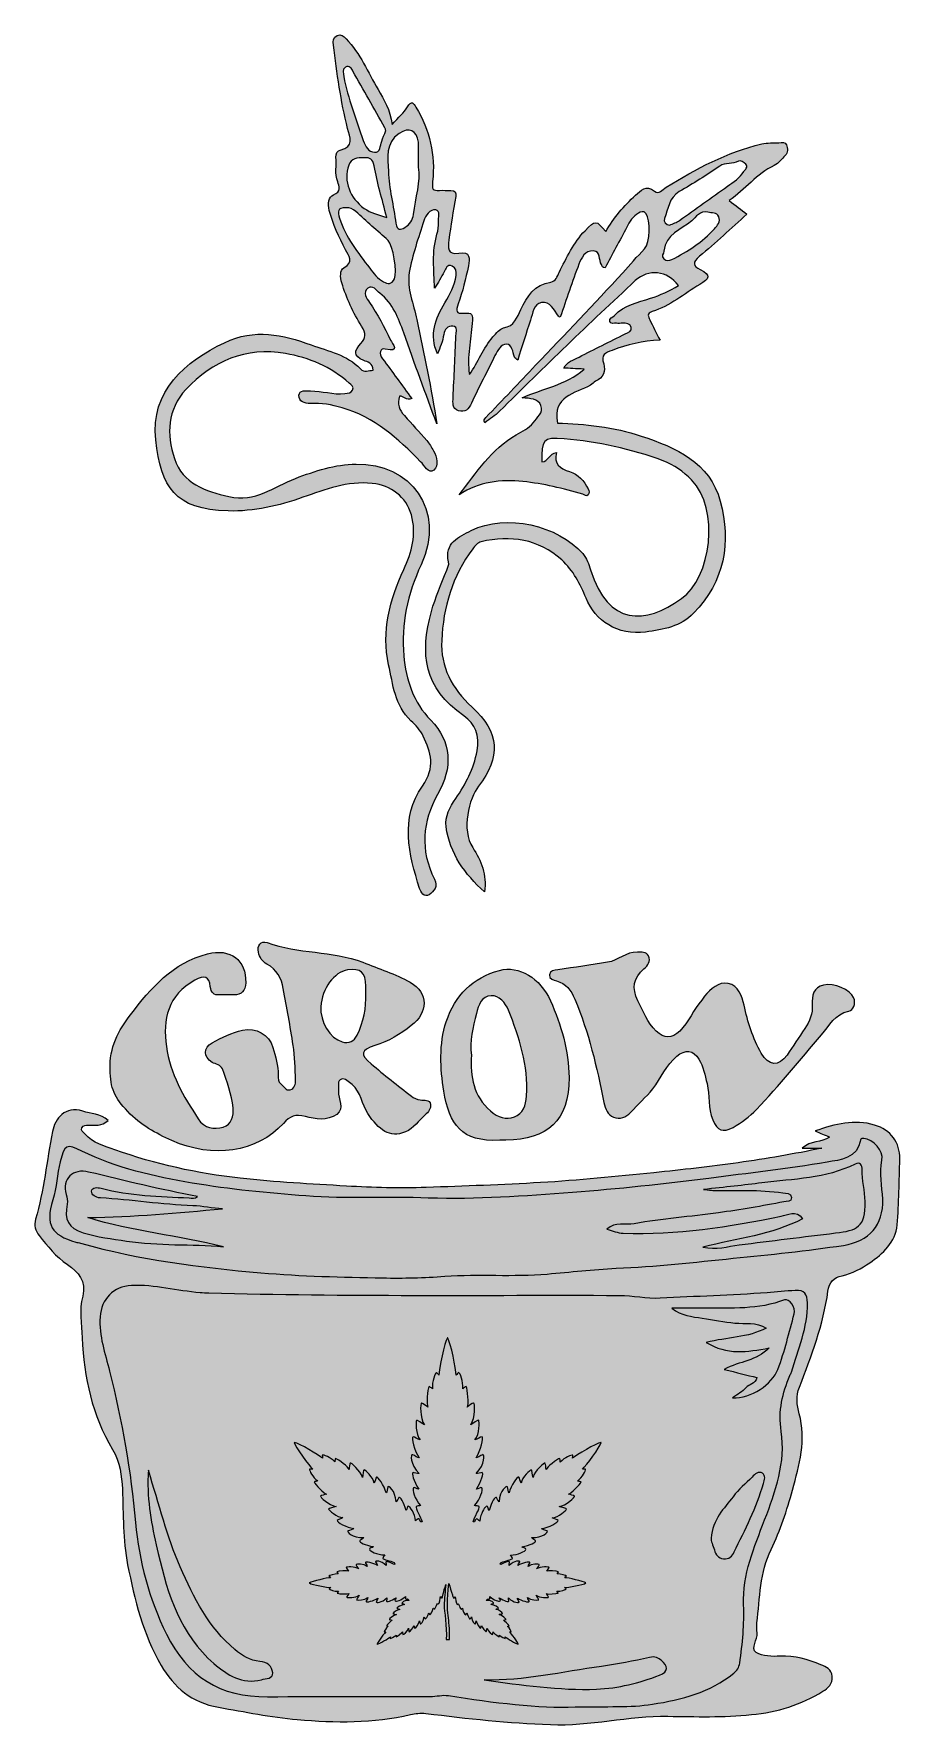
# Model space of a CAD drawing. Extents: x 607 to 1230, y -1548 to -332.
import ezdxf

# ---------------------------------------------------------------- set-up
doc = ezdxf.new("R2010")
doc.units = 0
doc.header["$MEASUREMENT"] = 0
doc.layers.add('katman 1', color=7, linetype='Continuous')

# ---------------------------------------------------------------- blocks, each defined once
blk = doc.blocks.new('block 2')
at = {"layer": 'katman 1', "true_color": 0x020202}
h = blk.add_hatch(color=18, dxfattribs=at)
h.dxf.hatch_style = 2
edge = h.paths.add_edge_path()
edge.add_spline(control_points=[(1148.1, -411.8), (1147.4, -409.2), (1144.6, -410.2), (1142.7, -410.3), (1138.6, -410.5), (1134.5, -410.1), (1130.3, -411.1), (1105.4, -417.1), (1083.1, -428.9), (1061.6, -442.2), (1059, -443.9), (1056.2, -447.5), (1053.3, -445.1), (1047, -439.9), (1043.6, -444.6), (1039.7, -448), (1031.2, -455.5), (1024, -464.2), (1018.3, -474.1), (1011.3, -465.7), (1010.9, -465.6), (1003.4, -473.4), (995.1, -482.1), (990.1, -492.8), (984.8, -503.4), (983.4, -506.3), (982.2, -509.8), (978.8, -510.3), (966.9, -512), (961.8, -520.6), (957.2, -530.1), (954.5, -535.6), (952.9, -542), (944.8, -543.3), (942.3, -543.7), (939.5, -547.1), (937.1, -549.8), (930.2, -557.7), (926.8, -567.7), (920.3, -576.8), (918.4, -563.6), (921.5, -551.8), (922.3, -540), (922.8, -533.5), (922.5, -532.1), (916.5, -532.7), (910.6, -533.2), (910.3, -531.2), (912.3, -525.9), (915.5, -517.1), (917.6, -507.9), (919.6, -498.7), (920.7, -493.7), (921.1, -487.9), (912.7, -489.5), (904.3, -491), (904.9, -485.3), (905.5, -480.2), (906.9, -469.7), (908.7, -459.3), (910.5, -448.9), (911.1, -445.7), (910.2, -444.4), (907, -444.5), (904.3, -444.5), (901.6, -444.3), (898.9, -444.5), (893.9, -444.7), (893.2, -443.8), (893.9, -438), (895.9, -419.1), (892.1, -401.1), (881.9, -384.7), (880.2, -381.8), (878.8, -379.6), (875.9, -384.4), (873.3, -388.6), (869.3, -392), (864.9, -397), (863.4, -386.4), (858.9, -379.2), (854.7, -372), (847.5, -359.6), (841.8, -346.1), (831.7, -335.5), (829.9, -333.7), (828, -332), (825.4, -333.1), (822.5, -334.4), (822.3, -337.3), (822.6, -340), (825.1, -360.2), (827.9, -380.3), (832.8, -400), (834.3, -406.2), (838.1, -413.3), (827.4, -415.5), (825.7, -415.9), (824.2, -418.2), (824.4, -420.6), (825.1, -426.5), (823.4, -432.4), (825.7, -438.3), (826.9, -441.3), (828.5, -445.3), (822.6, -447.7), (819.4, -449.1), (818.4, -454), (819.6, -458.8), (822.2, -468.9), (826.6, -478), (831.4, -487.2), (833.7, -491.5), (837.3, -495.8), (830.2, -500.1), (827.1, -501.9), (827.5, -506.9), (828.7, -510.9), (831.9, -522), (836.9, -532.4), (842.9, -542.1), (846.1, -547.4), (846, -550.5), (842.4, -554.4), (837.6, -559.5), (836.5, -563.4), (844.5, -566.7), (846.8, -567.7), (851.2, -568.5), (851.1, -573.7), (848, -573.8), (844.7, -575.5), (842, -572.7), (832.4, -562.5), (819, -560), (806.7, -555.5), (786.2, -548.1), (766.2, -543.5), (744.3, -553.9), (716.3, -567.2), (691, -588.6), (695, -623.8), (698.8, -657.6), (708.4, -673.8), (747.1, -674.8), (765.4, -675.3), (783.4, -671.1), (800.7, -665), (816.9, -659.4), (832.6, -653.2), (850.5, -655), (864, -656.3), (874.9, -664.7), (878.6, -677.5), (882.6, -691.6), (878.8, -704.7), (873.2, -716.8), (862.9, -738.9), (857.1, -761.2), (862.3, -785.3), (865.4, -799.5), (866.7, -814.5), (878.3, -825.5), (881.7, -828.7), (885.1, -832.4), (887.1, -836.6), (892.8, -848.4), (896.1, -858.9), (886.6, -872.5), (870.3, -895.5), (876.8, -921.4), (884.5, -946.2), (885.2, -948.2), (887.8, -953), (891.4, -950.6), (894.9, -948.2), (897.9, -944.6), (895.2, -939.3), (884.8, -918.7), (886.4, -898), (897.5, -878.5), (908.5, -859.3), (907.6, -840.5), (892.6, -825.2), (879.9, -812.3), (874.8, -796.1), (873.2, -778.9), (871, -756.1), (876, -734.6), (885.6, -713.5), (903.7, -673.8), (877.7, -640.3), (838.9, -641.1), (824, -641.3), (809.5, -646), (795.4, -651.4), (780, -657.4), (766.4, -669), (747.5, -664.5), (730.4, -660.4), (714.5, -655.4), (708.5, -637.2), (702.7, -619.6), (703.2, -602), (716.7, -587.5), (736, -566.8), (759.7, -556.9), (788.2, -561.7), (805.2, -564.5), (820.8, -571.3), (834, -582.9), (835.4, -584.2), (837.7, -585.5), (836.4, -588), (835.3, -590.1), (833.1, -590.1), (830.9, -590.4), (822.5, -591.5), (814.4, -588.3), (806.1, -588.6), (802.9, -588.7), (798.2, -587.4), (797.9, -591.7), (797.7, -596.1), (801.8, -597.8), (806.2, -597.6), (814, -597.2), (821.3, -598.5), (828.9, -600.7), (852.1, -607.3), (868.9, -622.9), (885.3, -639.4), (888, -642.1), (890.9, -648.4), (894.8, -645.4), (898.6, -642.5), (897, -636.2), (894.5, -631.6), (893.1, -629), (891.5, -626.4), (889.7, -624.2), (884.4, -618.1), (879, -612.3), (873.6, -606.3), (870, -602.3), (868.2, -597.9), (870.1, -592.4), (873.1, -592), (875.1, -595.6), (878.9, -594.1), (871.8, -584.3), (865, -574.8), (857.9, -565.5), (855.1, -561.7), (856.1, -557.5), (859.9, -558.5), (871.1, -561.3), (864.9, -554.5), (863.7, -552), (859.2, -542.7), (854.4, -533.6), (848.5, -525), (846.5, -522.1), (843.5, -517.7), (847.4, -514.7), (850.9, -512.1), (853.4, -516.4), (856, -518.4), (865.4, -525.7), (869.3, -536.2), (873.1, -546.8), (880.9, -568.7), (888.9, -590.5), (896.9, -612.3), (893.2, -587), (887.5, -562.2), (882.5, -537.3), (880.3, -526.1), (875.2, -514.9), (877.1, -503.5), (879.3, -490.9), (883.7, -478.6), (887.6, -466.3), (888.8, -462.4), (892.1, -457.9), (896.1, -458.5), (899.7, -458.9), (897.9, -464.1), (898.1, -467.2), (898.2, -470.1), (897.9, -473), (897, -475.9), (893.3, -488.6), (894.8, -501.7), (895.3, -514.8), (898, -511), (900, -506.8), (902.2, -502.9), (903.4, -500.7), (904.2, -497.3), (907.9, -498.8), (910.9, -500), (911.1, -502.9), (910.7, -505.7), (909.8, -512.9), (906.3, -519.2), (902.7, -525.2), (895.7, -536.7), (891.5, -548.4), (897.3, -561.8), (899.2, -557.4), (901.2, -553), (901.9, -547.9), (902.4, -544.4), (904.8, -541.6), (908.5, -542), (912.4, -542.6), (910.7, -546.4), (910.6, -548.7), (910.1, -563.6), (909.3, -578.4), (908.6, -593.3), (908.5, -597), (907.8, -601.3), (912.5, -602.8), (917.3, -604.3), (919.7, -601.7), (921.8, -597.3), (927.1, -585.8), (933.1, -574.6), (938.7, -563.2), (940.6, -559.4), (943, -554.7), (947.1, -555), (951, -555.2), (951.5, -560.5), (952.6, -564.2), (952.9, -565), (954.1, -565.7), (955, -566.5), (958.1, -556.6), (961.1, -547.1), (964.2, -537.7), (965.8, -532.8), (966.3, -526), (972.1, -525), (978.3, -524), (981.1, -530.3), (984.2, -534.8), (984.5, -535.2), (985.2, -535.3), (985.6, -535.5), (990, -522.8), (994.2, -510), (999, -497.4), (1000.7, -492.8), (1003.4, -487.7), (1009.3, -488), (1015, -488.2), (1013, -494.6), (1015.2, -497.8), (1015.8, -498.7), (1015.6, -500.1), (1017.9, -500), (1023, -490.5), (1028.2, -480.7), (1033.3, -470.9), (1035.4, -466.9), (1037.8, -463.1), (1041.8, -460.9), (1043.4, -460), (1045.3, -458.7), (1047.2, -461.2), (1050.7, -465.6), (1050.2, -482.1), (1046.1, -486.4), (1040.8, -492), (1035.7, -497.9), (1030.5, -503.6), (1010, -526.1), (988.9, -548), (967.9, -570.1), (956, -582.7), (944.1, -595.2), (932.1, -607.7), (931, -608.9), (930.1, -609.9), (931.5, -611.4), (935, -608.7), (938.8, -606.3), (942, -603.2), (973.9, -571.3), (1006.4, -540), (1039.5, -509.3), (1048.8, -500.7), (1062.7, -501.9), (1070.4, -512.9), (1064.1, -516.8), (1057.4, -519.7), (1050.4, -522), (1041.3, -524.9), (1031.6, -526.7), (1024.5, -534.3), (1023.2, -535.7), (1020.4, -536.1), (1021.2, -538.7), (1021.9, -540.8), (1024.3, -539.7), (1025.9, -539.9), (1027.4, -540.1), (1028.9, -540), (1030.4, -539.9), (1032.9, -539.8), (1035.6, -540.1), (1036.4, -542.7), (1037.2, -545.7), (1034.5, -546.5), (1032.3, -547.5), (1021.2, -553), (1010.1, -558.6), (999.1, -564.2), (995.1, -566.3), (990.5, -567.5), (988.2, -572.1), (992.4, -572.3), (996.4, -572.6), (1002.8, -572.9), (989, -584.8), (973.1, -586.7), (958.1, -593.5), (964.2, -594), (969.7, -594), (971.7, -599.1), (973.7, -604.3), (968.8, -607.7), (966.1, -611.4), (963.1, -615.4), (958.3, -617.6), (954, -620.1), (936.1, -630.4), (925.3, -647.3), (913, -663.1), (927.1, -653.7), (942.9, -652), (958.8, -653.7), (973.4, -655.1), (987.7, -658.8), (1001.8, -662.8), (1003.1, -663.2), (1004.4, -664.9), (1005.7, -663.2), (1006.7, -662), (1006.3, -660.4), (1005.6, -659), (1002.7, -653.2), (998.4, -648.4), (992.3, -646.5), (985.2, -644.3), (980.8, -641), (982.8, -632.7), (977.9, -633.5), (976.9, -639.2), (972.4, -639.6), (972, -623.8), (973.2, -621.6), (988.3, -623), (1012.6, -625.2), (1036.5, -630.1), (1059.5, -638.8), (1067.3, -641.8), (1074.1, -646.5), (1079.9, -652.5), (1100.5, -673.6), (1093.9, -722.7), (1072.6, -737.8), (1046.5, -756.5), (1020.3, -757.7), (1007.4, -717.1), (1006.2, -713), (1004.8, -708.9), (1001.7, -705.4), (984, -685.3), (946.9, -676.3), (921.5, -688.9), (912.6, -693.2), (902.3, -697.9), (905.3, -711.4), (905.8, -713.5), (904.8, -715.4), (904, -717.4), (900.1, -727.2), (895.9, -736.9), (893, -747.1), (884.6, -777.2), (887.6, -802.2), (916.3, -822), (924.6, -827.8), (927.9, -836.1), (925.8, -847.2), (923.5, -860.1), (917.6, -871), (910.5, -881.5), (906.3, -887.7), (902.6, -894), (903.6, -901.8), (906.2, -921.2), (917.1, -935.7), (931.1, -948.5), (933, -936.4), (928.7, -925.9), (922.7, -916.7), (914.2, -903.9), (920.2, -881.1), (926.8, -872.6), (942.9, -851.8), (942.2, -833.8), (922.2, -815.7), (907.6, -802.3), (899.5, -786.7), (900.4, -767.8), (901.5, -744.1), (908, -721.5), (922.7, -702), (924.3, -699.9), (926.4, -697.4), (928.7, -696.9), (950, -692.2), (969.7, -694.8), (986.6, -710), (995, -717.6), (1000, -727.4), (1004.1, -737.5), (1010.6, -753.5), (1026.7, -764.5), (1046.9, -761.8), (1059.8, -760), (1072, -757.9), (1081.4, -748.3), (1103.7, -725.4), (1108.4, -697.3), (1100.5, -667.8), (1093, -639.8), (1068.7, -629.3), (1043.8, -621), (1023.9, -614.3), (1003.1, -612.3), (983.6, -611.6), (979.9, -592.2), (996, -590.5), (1007.4, -584.4), (1008.7, -583.7), (1009.6, -582.2), (1010.9, -581.6), (1016.5, -579.1), (1018.4, -574.1), (1016.8, -569.1), (1014.7, -562.5), (1017.8, -561.3), (1022.9, -559.4), (1033.7, -555.3), (1044.6, -552.5), (1057.3, -552.1), (1054.5, -546.7), (1052.1, -542.1), (1049.9, -537.4), (1048.8, -535.1), (1047.6, -532.8), (1051.5, -531.6), (1064.4, -527.6), (1074.6, -518.8), (1085.8, -512), (1092.6, -507.9), (1094.3, -505.4), (1086, -501.3), (1081, -498.9), (1080.2, -496.1), (1085.6, -491.8), (1097.3, -482.3), (1108.3, -471.8), (1119.7, -461.6), (1115.4, -458.3), (1111.6, -455.4), (1107, -451.8), (1118.5, -443.9), (1126.7, -432.5), (1139.3, -426.5), (1142.7, -424.9), (1144.7, -421.9), (1147.2, -419.5), (1149.5, -417.2), (1148.8, -414.3), (1148.1, -411.8)], knot_values=[0, 0, 0, 0, 1, 1, 1, 2, 2, 2, 3, 3, 3, 4, 4, 4, 5, 5, 5, 6, 6, 6, 7, 7, 7, 8, 8, 8, 9, 9, 9, 10, 10, 10, 11, 11, 11, 12, 12, 12, 13, 13, 13, 14, 14, 14, 15, 15, 15, 16, 16, 16, 17, 17, 17, 18, 18, 18, 19, 19, 19, 20, 20, 20, 21, 21, 21, 22, 22, 22, 23, 23, 23, 24, 24, 24, 25, 25, 25, 26, 26, 26, 27, 27, 27, 28, 28, 28, 29, 29, 29, 30, 30, 30, 31, 31, 31, 32, 32, 32, 33, 33, 33, 34, 34, 34, 35, 35, 35, 36, 36, 36, 37, 37, 37, 38, 38, 38, 39, 39, 39, 40, 40, 40, 41, 41, 41, 42, 42, 42, 43, 43, 43, 44, 44, 44, 45, 45, 45, 46, 46, 46, 47, 47, 47, 48, 48, 48, 49, 49, 49, 50, 50, 50, 51, 51, 51, 52, 52, 52, 53, 53, 53, 54, 54, 54, 55, 55, 55, 56, 56, 56, 57, 57, 57, 58, 58, 58, 59, 59, 59, 60, 60, 60, 61, 61, 61, 62, 62, 62, 63, 63, 63, 64, 64, 64, 65, 65, 65, 66, 66, 66, 67, 67, 67, 68, 68, 68, 69, 69, 69, 70, 70, 70, 71, 71, 71, 72, 72, 72, 73, 73, 73, 74, 74, 74, 75, 75, 75, 76, 76, 76, 77, 77, 77, 78, 78, 78, 79, 79, 79, 80, 80, 80, 81, 81, 81, 82, 82, 82, 83, 83, 83, 84, 84, 84, 85, 85, 85, 86, 86, 86, 87, 87, 87, 88, 88, 88, 89, 89, 89, 90, 90, 90, 91, 91, 91, 92, 92, 92, 93, 93, 93, 94, 94, 94, 95, 95, 95, 96, 96, 96, 97, 97, 97, 98, 98, 98, 99, 99, 99, 100, 100, 100, 101, 101, 101, 102, 102, 102, 103, 103, 103, 104, 104, 104, 105, 105, 105, 106, 106, 106, 107, 107, 107, 108, 108, 108, 109, 109, 109, 110, 110, 110, 111, 111, 111, 112, 112, 112, 113, 113, 113, 114, 114, 114, 115, 115, 115, 116, 116, 116, 117, 117, 117, 118, 118, 118, 119, 119, 119, 120, 120, 120, 121, 121, 121, 122, 122, 122, 123, 123, 123, 124, 124, 124, 125, 125, 125, 126, 126, 126, 127, 127, 127, 128, 128, 128, 129, 129, 129, 130, 130, 130, 131, 131, 131, 132, 132, 132, 133, 133, 133, 134, 134, 134, 135, 135, 135, 136, 136, 136, 137, 137, 137, 138, 138, 138, 139, 139, 139, 140, 140, 140, 141, 141, 141, 142, 142, 142, 143, 143, 143, 144, 144, 144, 145, 145, 145, 146, 146, 146, 147, 147, 147, 148, 148, 148, 149, 149, 149, 150, 150, 150, 151, 151, 151, 152, 152, 152, 153, 153, 153, 154, 154, 154, 155, 155, 155, 156, 156, 156, 157, 157, 157, 158, 158, 158, 159, 159, 159, 160, 160, 160, 161, 161, 161, 162, 162, 162, 163, 163, 163, 164, 164, 164, 165, 165, 165, 166, 166, 166, 167, 167, 167, 168, 168, 168, 169, 169, 169, 170, 170, 170, 171, 171, 171, 172, 172, 172, 173, 173, 173, 174, 174, 174, 175, 175, 175, 176, 176, 176, 177, 177, 177, 178, 178, 178, 179, 179, 179, 180, 180, 180, 181, 181, 181, 182, 182, 182, 183, 183, 183, 184, 184, 184, 185, 185, 185, 186, 186, 186, 187, 187, 187, 188, 188, 188, 189, 189, 189, 190, 190, 190, 191, 191, 191, 192, 192, 192, 193, 193, 193, 194, 194, 194, 195, 195, 195, 196, 196, 196, 197, 197, 197, 197], degree=3, periodic=1)
edge = h.paths.add_edge_path()
edge.add_spline(control_points=[(830.1, -362.7), (829.7, -360.4), (828.8, -357.6), (831.2, -356), (834.2, -354), (835.7, -357.2), (836.6, -358.8), (844.4, -372.2), (851.9, -385.8), (859.5, -399.4), (859.9, -400.2), (860.1, -401), (860.2, -401.5), (859.2, -404.3), (858.2, -406.8), (857.3, -409.2), (856.1, -412.3), (856.6, -417.4), (852.1, -417.1), (847.9, -416.9), (845.5, -413.1), (844.1, -408.7), (839, -393.5), (833.1, -378.5), (830.1, -362.7)], knot_values=[0, 0, 0, 0, 1, 1, 1, 2, 2, 2, 3, 3, 3, 4, 4, 4, 5, 5, 5, 6, 6, 6, 7, 7, 7, 8, 8, 8, 8], degree=3, periodic=1)
edge = h.paths.add_edge_path()
edge.add_spline(control_points=[(833.6, -426.4), (835.4, -421.2), (839.8, -421.1), (844.6, -421), (849.1, -420.9), (850.9, -421.7), (851.9, -426.9), (854, -438.9), (857.6, -450.6), (860.9, -463.9), (854.6, -461.8), (849.4, -460.7), (844.8, -457.4), (834.4, -449.9), (829.7, -438), (833.6, -426.4)], knot_values=[0, 0, 0, 0, 1, 1, 1, 2, 2, 2, 3, 3, 3, 4, 4, 4, 5, 5, 5, 5], degree=3, periodic=1)
edge = h.paths.add_edge_path()
edge.add_spline(control_points=[(866.5, -507.9), (864.6, -512.2), (861.7, -511.8), (858.6, -510.1), (854.5, -507.8), (851.5, -504.1), (848.7, -500.4), (840.3, -489.1), (831.3, -478.2), (827.1, -464.4), (825.7, -459.9), (825.2, -456.6), (831.7, -457.1), (834.4, -456.8), (836.6, -457.6), (838.8, -459.6), (846.4, -466.7), (854.2, -473.5), (861.9, -480.4), (865.5, -483.7), (868.5, -503.5), (866.5, -507.9)], knot_values=[0, 0, 0, 0, 1, 1, 1, 2, 2, 2, 3, 3, 3, 4, 4, 4, 5, 5, 5, 6, 6, 6, 7, 7, 7, 7], degree=3, periodic=1)
edge = h.paths.add_edge_path()
edge.add_spline(control_points=[(880.1, -461.7), (879.6, -465.6), (877.4, -469.1), (874, -471.1), (870.8, -473), (868.2, -473.4), (867.5, -468.1), (865.9, -455.6), (862.6, -443.2), (862.1, -430.7), (861.6, -421.3), (859.7, -410.2), (869.9, -403.5), (877.1, -398.8), (882.5, -401.3), (883.8, -409.7), (883.9, -410.3), (883.8, -410.9), (883.8, -411.5), (883.8, -416.2), (883.8, -421), (883.8, -427.7), (885.4, -438), (881.7, -449.8), (880.1, -461.7)], knot_values=[0, 0, 0, 0, 1, 1, 1, 2, 2, 2, 3, 3, 3, 4, 4, 4, 5, 5, 5, 6, 6, 6, 7, 7, 7, 8, 8, 8, 8], degree=3, periodic=1)
edge = h.paths.add_edge_path()
edge.add_spline(control_points=[(1096.4, -472.1), (1087.7, -481.6), (1077.2, -488.6), (1065.7, -494.1), (1063.6, -495.1), (1061.8, -495.2), (1059.9, -493.6), (1057.7, -491.6), (1059.9, -490), (1060, -488.1), (1061.2, -475.8), (1072.5, -472.7), (1080, -466.4), (1083.1, -463.7), (1085.9, -458.6), (1091.6, -460.2), (1094.4, -461), (1098.1, -459.8), (1099.5, -463.4), (1100.8, -467), (1098.5, -469.8), (1096.4, -472.1)], knot_values=[0, 0, 0, 0, 1, 1, 1, 2, 2, 2, 3, 3, 3, 4, 4, 4, 5, 5, 5, 6, 6, 6, 7, 7, 7, 7], degree=3, periodic=1)
edge = h.paths.add_edge_path()
edge.add_spline(control_points=[(1117.4, -430.9), (1114.6, -435.5), (1110, -438.4), (1105.7, -441.5), (1094.2, -449.6), (1082.8, -457.9), (1071.3, -466), (1069.2, -467.5), (1066.6, -468.3), (1064.1, -469.5), (1061.5, -469), (1059.5, -467), (1060.5, -464.6), (1063.2, -457.8), (1063.5, -449.7), (1071.1, -445.3), (1081, -439.6), (1090.7, -433.5), (1100.1, -427.1), (1104.3, -424.2), (1109.3, -425.7), (1113.6, -423.4), (1114.7, -422.8), (1117.7, -424.2), (1118.9, -425.5), (1120.9, -427.5), (1118.3, -429.5), (1117.4, -430.9)], knot_values=[0, 0, 0, 0, 1, 1, 1, 2, 2, 2, 3, 3, 3, 4, 4, 4, 5, 5, 5, 6, 6, 6, 7, 7, 7, 8, 8, 8, 9, 9, 9, 9], degree=3, periodic=1)
at = {"layer": 'katman 1', "true_color": 0xffffff}
h = blk.add_hatch(color=7, dxfattribs=at)
h.dxf.hatch_style = 2
edge = h.paths.add_edge_path()
edge.add_spline(control_points=[(892.4, -1101.3), (891.8, -1097.5), (887.9, -1098.5), (885, -1098), (882.8, -1097.6), (880.3, -1096.8), (878.6, -1095.4), (868.8, -1087.7), (859.1, -1080), (849.7, -1072), (841.7, -1065.2), (842.1, -1062.2), (852.4, -1059), (862.2, -1056), (870.7, -1050.6), (878.5, -1044.6), (890.7, -1035.4), (891.2, -1020.9), (877.8, -1013.5), (866.9, -1007.5), (855.3, -1003.6), (843.8, -999.1), (821.7, -990.7), (797.3, -993), (775, -985), (770.2, -983.2), (767.8, -987.2), (768.8, -991.9), (769.6, -995.3), (771.4, -998.7), (774.8, -1000.4), (782, -1004.2), (785.3, -1010.5), (786.6, -1018), (789, -1031.6), (791.7, -1045.2), (793.7, -1058.8), (794.9, -1067), (795.1, -1075.4), (795.5, -1083.7), (795.6, -1086.6), (794.8, -1089.9), (791.6, -1090.7), (788.4, -1091.6), (787.1, -1088.3), (785, -1086.7), (782.8, -1085), (783, -1082.6), (783, -1080.2), (782.9, -1073.4), (781.2, -1066.8), (779.2, -1060.4), (776.2, -1050.8), (767.1, -1045.9), (757.4, -1047.9), (749.6, -1049.6), (742.5, -1053.2), (735.5, -1057), (728.9, -1060.6), (729.1, -1067), (735.6, -1071), (738.1, -1072.5), (741.7, -1072.7), (742.9, -1075.7), (746.3, -1084.7), (749.5, -1093.9), (750.5, -1103.6), (751.1, -1109.6), (749.5, -1115.8), (743.5, -1117.5), (736.8, -1119.5), (730.1, -1118.6), (725.4, -1111.5), (714.9, -1095.5), (705.3, -1079), (702.6, -1059.7), (699.9, -1040.1), (703.7, -1022.7), (723.1, -1011.9), (730, -1008.1), (733.4, -1009.3), (734.2, -1016.5), (734.7, -1021.1), (736.6, -1022.8), (741, -1022.6), (744.3, -1022.4), (747.6, -1022.5), (750.9, -1022.6), (756.9, -1022.7), (759.4, -1019.6), (759.6, -1013.8), (760.3, -997.5), (748.3, -988.8), (732.2, -993), (707.1, -999.5), (691.6, -1017.6), (676.9, -1036.8), (668.2, -1048), (661.5, -1060.5), (662.3, -1076.1), (662.3, -1089.9), (665.3, -1096.1), (675, -1106.4), (684, -1116), (695, -1122), (706.6, -1127.2), (735.8, -1140.4), (767.7, -1135.7), (786.7, -1114.9), (791.5, -1109.7), (795.1, -1108), (802.5, -1110), (809.5, -1111.9), (818.2, -1113.2), (825, -1108.4), (831.4, -1103.9), (825.7, -1097.4), (826.3, -1091.8), (826.3, -1091.5), (826.2, -1091.2), (826.3, -1090.9), (826.6, -1088.1), (824.9, -1084), (828.5, -1083), (831.1, -1082.2), (833.6, -1085.1), (836, -1087), (842.6, -1092.4), (842.9, -1101.2), (847.3, -1107.8), (855.3, -1119.6), (862.9, -1125.7), (874.3, -1121), (880.4, -1118.5), (883.9, -1113), (888.5, -1108.8), (890.8, -1106.8), (892.8, -1104), (892.4, -1101.3)], knot_values=[0, 0, 0, 0, 1, 1, 1, 2, 2, 2, 3, 3, 3, 4, 4, 4, 5, 5, 5, 6, 6, 6, 7, 7, 7, 8, 8, 8, 9, 9, 9, 10, 10, 10, 11, 11, 11, 12, 12, 12, 13, 13, 13, 14, 14, 14, 15, 15, 15, 16, 16, 16, 17, 17, 17, 18, 18, 18, 19, 19, 19, 20, 20, 20, 21, 21, 21, 22, 22, 22, 23, 23, 23, 24, 24, 24, 25, 25, 25, 26, 26, 26, 27, 27, 27, 28, 28, 28, 29, 29, 29, 30, 30, 30, 31, 31, 31, 32, 32, 32, 33, 33, 33, 34, 34, 34, 35, 35, 35, 36, 36, 36, 37, 37, 37, 38, 38, 38, 39, 39, 39, 40, 40, 40, 41, 41, 41, 42, 42, 42, 43, 43, 43, 44, 44, 44, 45, 45, 45, 46, 46, 46, 46], degree=3, periodic=1)
edge = h.paths.add_edge_path()
edge.add_spline(control_points=[(828.9, -1056.3), (820.1, -1053.8), (812.9, -1041.7), (813.6, -1031), (814.4, -1018.1), (823.2, -1006), (832.8, -1004.6), (842.2, -1003.2), (845.7, -1006.3), (846, -1016.2), (846, -1017.9), (846, -1019.7), (846, -1021.5), (846.3, -1032), (844.3, -1041.9), (839.7, -1051.4), (837.5, -1056), (833.8, -1057.7), (828.9, -1056.3)], knot_values=[0, 0, 0, 0, 1, 1, 1, 2, 2, 2, 3, 3, 3, 4, 4, 4, 5, 5, 5, 6, 6, 6, 6], degree=3, periodic=1)
h = blk.add_hatch(color=7, dxfattribs=at)
h.dxf.hatch_style = 2
edge = h.paths.add_edge_path()
edge.add_spline(control_points=[(1041, -991.9), (1043.9, -992.1), (1047.4, -991.1), (1049, -994.5), (1050.7, -998.4), (1048.6, -1001.3), (1045.7, -1003.8), (1038.1, -1010.3), (1036.9, -1017.5), (1041.4, -1026.8), (1045.2, -1034.5), (1048, -1042.4), (1054.5, -1048.5), (1060.4, -1054), (1065.5, -1054.1), (1071.4, -1048.5), (1078.1, -1042.1), (1081, -1033), (1087.3, -1026.3), (1088, -1025.4), (1088.4, -1024.2), (1089.2, -1023.4), (1093.9, -1018.4), (1099.1, -1012.8), (1106.3, -1014.3), (1113.7, -1015.9), (1116.2, -1023.4), (1117.6, -1029.9), (1120.3, -1042), (1123.9, -1053.7), (1130, -1064.5), (1135, -1073.6), (1142.7, -1074.2), (1148.5, -1065.8), (1152.8, -1059.5), (1157, -1053.1), (1161.2, -1046.7), (1164.8, -1041.5), (1167.1, -1036), (1166.6, -1029.4), (1166.1, -1023), (1167.7, -1017.2), (1174.8, -1015.5), (1182.2, -1013.7), (1194, -1019), (1196.3, -1024.4), (1198.3, -1028.9), (1195.9, -1033.6), (1192.9, -1034.2), (1182.7, -1036.2), (1178.8, -1044.7), (1173.3, -1051.2), (1158, -1069.3), (1142.9, -1087.7), (1126.5, -1104.8), (1121.6, -1110), (1115.9, -1114.3), (1109.7, -1117.7), (1102.1, -1121.7), (1098.5, -1120.1), (1095.1, -1112.3), (1091.5, -1103.9), (1093.3, -1094.8), (1091, -1086.2), (1089.4, -1080.2), (1088.5, -1074.1), (1085.2, -1068.7), (1081.1, -1062), (1075.5, -1061.5), (1069.3, -1066.6), (1061.5, -1072.9), (1058.3, -1082.5), (1052, -1090.1), (1047, -1096.1), (1041.4, -1101.3), (1036.1, -1107), (1032.9, -1110.5), (1028.4, -1112.1), (1023.9, -1110.4), (1019.5, -1108.8), (1018, -1104.5), (1017, -1099.8), (1011.8, -1074.6), (1006.2, -1049.4), (996, -1025.6), (993.3, -1019.3), (989.9, -1014.2), (982.8, -1012.5), (980.7, -1012), (977.6, -1011.1), (977.8, -1008.1), (978.1, -1004.6), (981.2, -1004.9), (983.9, -1004.5), (995.8, -1002.8), (1007.7, -1001), (1019.6, -999.1), (1027.1, -997.9), (1032.9, -991.4), (1041, -991.9)], knot_values=[0, 0, 0, 0, 1, 1, 1, 2, 2, 2, 3, 3, 3, 4, 4, 4, 5, 5, 5, 6, 6, 6, 7, 7, 7, 8, 8, 8, 9, 9, 9, 10, 10, 10, 11, 11, 11, 12, 12, 12, 13, 13, 13, 14, 14, 14, 15, 15, 15, 16, 16, 16, 17, 17, 17, 18, 18, 18, 19, 19, 19, 20, 20, 20, 21, 21, 21, 22, 22, 22, 23, 23, 23, 24, 24, 24, 25, 25, 25, 26, 26, 26, 27, 27, 27, 28, 28, 28, 29, 29, 29, 30, 30, 30, 31, 31, 31, 32, 32, 32, 33, 33, 33, 33], degree=3, periodic=1)
h = blk.add_hatch(color=7, dxfattribs=at)
h.dxf.hatch_style = 2
edge = h.paths.add_edge_path()
edge.add_spline(control_points=[(978.5, -1026.7), (971.3, -1010.5), (955.7, -1001.1), (941.9, -1004.9), (922.9, -1010.1), (909.9, -1022.8), (903.7, -1041.8), (898.4, -1058.2), (899.3, -1075.1), (902, -1091.8), (905.7, -1115.6), (914.5, -1128.4), (942.1, -1127), (943.6, -1127), (945.1, -1127), (946.6, -1127), (976.1, -1126.5), (992.1, -1112.8), (991.9, -1082), (991.8, -1062.5), (986.2, -1044.2), (978.5, -1026.7)], knot_values=[0, 0, 0, 0, 1, 1, 1, 2, 2, 2, 3, 3, 3, 4, 4, 4, 5, 5, 5, 6, 6, 6, 7, 7, 7, 7], degree=3, periodic=1)
edge = h.paths.add_edge_path()
edge.add_spline(control_points=[(961.4, -1095.1), (961, -1102.1), (958.7, -1107.9), (952.6, -1110.2), (946.8, -1112.4), (940.8, -1110.6), (935.4, -1105.9), (923.3, -1095.2), (920.7, -1081.5), (921.8, -1065.9), (920.4, -1055.9), (922.9, -1045.8), (925.4, -1035.8), (926.9, -1030.2), (928.9, -1023.2), (935.9, -1023.1), (941.6, -1023.1), (946.3, -1028.1), (948.4, -1033.4), (956.1, -1053.1), (962.8, -1073.2), (961.4, -1095.1)], knot_values=[0, 0, 0, 0, 1, 1, 1, 2, 2, 2, 3, 3, 3, 4, 4, 4, 5, 5, 5, 6, 6, 6, 7, 7, 7, 7], degree=3, periodic=1)
at = {"layer": 'katman 1', "true_color": 0x010101}
h = blk.add_hatch(color=18, dxfattribs=at)
h.dxf.hatch_style = 2
edge = h.paths.add_edge_path()
edge.add_spline(control_points=[(660.8, -1112.7), (656.2, -1117), (651.3, -1116.2), (646.6, -1116.2), (644.8, -1116.2), (642.9, -1116.1), (641.9, -1118), (640.8, -1120.2), (643.1, -1121), (644.1, -1122.3), (649.7, -1129.2), (658.3, -1131.1), (665.7, -1133.8), (694.8, -1144.3), (724.9, -1150.8), (755.7, -1154.3), (781.1, -1157.1), (806.6, -1158.4), (832, -1159.9), (851.2, -1161), (870.3, -1161.6), (889.3, -1160.9), (916.7, -1159.9), (944.1, -1159), (971.5, -1157.4), (998.6, -1155.8), (1025.8, -1153), (1052.9, -1150.3), (1073.1, -1148.3), (1093.4, -1145.8), (1113.5, -1143.1), (1133.6, -1140.3), (1153.6, -1136.8), (1173.6, -1132.7), (1169.3, -1132.7), (1165.1, -1132.7), (1159.3, -1132.7), (1165.5, -1127.1), (1172.9, -1128.8), (1179.1, -1124.7), (1175.5, -1123.2), (1172.5, -1122), (1168.7, -1120.3), (1183.1, -1115.3), (1196.9, -1111.7), (1211.4, -1116.1), (1223, -1119.6), (1229.7, -1128.6), (1229.5, -1140.4), (1229.1, -1156.2), (1228.9, -1172.1), (1227.6, -1187.8), (1226.5, -1200.4), (1217.4, -1208.4), (1207.9, -1215), (1202, -1219.1), (1195.3, -1222.7), (1188, -1224.3), (1181.9, -1225.6), (1178.8, -1229.1), (1177.9, -1235.4), (1174.6, -1259.5), (1166, -1282), (1157.4, -1304.4), (1154.8, -1311.1), (1155.5, -1316.9), (1157.3, -1323.5), (1162.4, -1342.2), (1157.3, -1360.3), (1152.4, -1378.3), (1148.4, -1392.9), (1143.7, -1407.2), (1137, -1421.1), (1129.1, -1437.3), (1128.9, -1455.9), (1126.9, -1473.7), (1126.7, -1476.1), (1126.5, -1478.6), (1127, -1480.9), (1127.8, -1485.9), (1121.8, -1492), (1126.4, -1495), (1130.9, -1497.9), (1137.9, -1498), (1143.6, -1497.7), (1154, -1497.3), (1163.5, -1500.1), (1172.8, -1503.8), (1176.5, -1505.3), (1180.5, -1507), (1181, -1512.2), (1181.5, -1517.8), (1178, -1520.6), (1174.2, -1522.9), (1158.6, -1532.7), (1141.6, -1537.9), (1122.9, -1539.7), (1102.9, -1541.7), (1082.9, -1541.2), (1062.9, -1540.9), (1034.6, -1540.4), (1007, -1548), (978.5, -1546.9), (948.5, -1545.7), (918.8, -1542.6), (889.1, -1538.8), (885, -1538.3), (881.5, -1538.9), (878.1, -1539.7), (851.2, -1545.9), (824.1, -1545.7), (796.7, -1543.2), (777.6, -1541.5), (758.9, -1537.7), (740.1, -1534.4), (720.9, -1531), (708, -1520.1), (698.9, -1504.3), (685.9, -1481.9), (679.8, -1457.1), (674.8, -1432), (671.3, -1414), (671.8, -1395.9), (671, -1377.8), (670.6, -1368.1), (669.4, -1358.3), (663.9, -1349.1), (649.3, -1324.6), (643.4, -1297.5), (642.2, -1269), (641.8, -1258.9), (639.8, -1249), (642.5, -1239.1), (645.4, -1228.4), (639.2, -1221.5), (631.6, -1216.3), (623.2, -1210.7), (617.4, -1203), (611.2, -1195.4), (608.5, -1192.1), (607.4, -1188.1), (608.7, -1183.7), (614.6, -1163), (616.8, -1141.6), (620.8, -1120.6), (622.5, -1111.6), (630, -1101.9), (642.5, -1106.1), (648.4, -1108.2), (655.3, -1107.6), (660.8, -1112.7)], knot_values=[0, 0, 0, 0, 1, 1, 1, 2, 2, 2, 3, 3, 3, 4, 4, 4, 5, 5, 5, 6, 6, 6, 7, 7, 7, 8, 8, 8, 9, 9, 9, 10, 10, 10, 11, 11, 11, 12, 12, 12, 13, 13, 13, 14, 14, 14, 15, 15, 15, 16, 16, 16, 17, 17, 17, 18, 18, 18, 19, 19, 19, 20, 20, 20, 21, 21, 21, 22, 22, 22, 23, 23, 23, 24, 24, 24, 25, 25, 25, 26, 26, 26, 27, 27, 27, 28, 28, 28, 29, 29, 29, 30, 30, 30, 31, 31, 31, 32, 32, 32, 33, 33, 33, 34, 34, 34, 35, 35, 35, 36, 36, 36, 37, 37, 37, 38, 38, 38, 39, 39, 39, 40, 40, 40, 41, 41, 41, 42, 42, 42, 43, 43, 43, 44, 44, 44, 45, 45, 45, 46, 46, 46, 47, 47, 47, 48, 48, 48, 49, 49, 49, 50, 50, 50, 50], degree=3, periodic=1)
at = {"layer": 'katman 1', "true_color": 0xd1c6c6}
h = blk.add_hatch(color=9, dxfattribs=at)
h.dxf.hatch_style = 2
edge = h.paths.add_edge_path()
edge.add_spline(control_points=[(976.2, -1223.1), (951.7, -1225.2), (927.1, -1222.9), (902.7, -1224.7), (887.8, -1225.8), (872.9, -1226.2), (858, -1225.9), (828.9, -1225.3), (799.6, -1224.7), (770.6, -1222.2), (726.9, -1218.4), (683.4, -1213), (641, -1200.9), (639.9, -1200.5), (638.7, -1200.5), (637.5, -1200.2), (619.9, -1194.9), (615.5, -1188), (621.1, -1169.9), (624, -1160.8), (624, -1151.5), (626.3, -1142.5), (629.4, -1130.2), (631, -1129.3), (642, -1134.8), (667, -1147.2), (693.8, -1153), (721.1, -1157.7), (748.2, -1162.4), (775.5, -1164.9), (802.9, -1167), (832.2, -1169.2), (861.5, -1167.4), (890.8, -1168.5), (925.4, -1169.7), (960, -1167.1), (994.4, -1164.5), (1027.1, -1162), (1059.7, -1158.6), (1092.2, -1154.4), (1120.6, -1150.7), (1149, -1147.6), (1177.2, -1142.7), (1186.5, -1141.1), (1199.4, -1140.5), (1201.4, -1126.2), (1201.4, -1125.9), (1202.8, -1125.5), (1203.6, -1125.6), (1210.3, -1126.5), (1218.1, -1134.5), (1216.6, -1141.2), (1214.6, -1150.8), (1216.8, -1160), (1217.2, -1169.3), (1218, -1187.9), (1207.3, -1199.7), (1189, -1202.5), (1162.7, -1206.4), (1136.3, -1209.2), (1109.9, -1211.8), (1081.9, -1214.6), (1053.9, -1217.8), (1025.8, -1219), (1009.2, -1219.7), (992.7, -1221.7), (976.2, -1223.1)], knot_values=[0, 0, 0, 0, 1, 1, 1, 2, 2, 2, 3, 3, 3, 4, 4, 4, 5, 5, 5, 6, 6, 6, 7, 7, 7, 8, 8, 8, 9, 9, 9, 10, 10, 10, 11, 11, 11, 12, 12, 12, 13, 13, 13, 14, 14, 14, 15, 15, 15, 16, 16, 16, 17, 17, 17, 18, 18, 18, 19, 19, 19, 20, 20, 20, 21, 21, 21, 22, 22, 22, 22], degree=3, periodic=1)
at = {"layer": 'katman 1', "true_color": 0xffffff}
h = blk.add_hatch(color=7, dxfattribs=at)
h.dxf.hatch_style = 2
edge = h.paths.add_edge_path()
edge.add_spline(control_points=[(1088.1, -1203.7), (1113, -1197.6), (1137.3, -1194.8), (1159.7, -1183.5), (1154.9, -1176.6), (1148.7, -1180.7), (1144.3, -1181.6), (1106.8, -1189.2), (1069.2, -1195.2), (1030.7, -1193.8), (1026.7, -1193.6), (1023.3, -1192.1), (1019.1, -1190.9), (1025, -1185.3), (1032.4, -1188.2), (1038.7, -1187), (1058.7, -1183.3), (1079.1, -1181.9), (1099.2, -1179.1), (1115, -1177), (1130.6, -1174.2), (1146.2, -1171.2), (1147.8, -1170.9), (1152, -1171.5), (1151.7, -1168.1), (1151.4, -1164.7), (1148, -1165.1), (1145.4, -1164.8), (1128.7, -1162.4), (1112, -1163.1), (1095.3, -1163), (1093.9, -1163), (1092.4, -1162.8), (1088.5, -1162.4), (1104.2, -1160.6), (1117.4, -1159.3), (1130.5, -1157.6), (1153.1, -1154.7), (1176.3, -1154.7), (1197.4, -1144.1), (1201.1, -1142.2), (1202.5, -1145.1), (1202.4, -1148), (1202.3, -1155.7), (1204.4, -1163.2), (1204.6, -1171), (1205, -1189.5), (1198.7, -1191.8), (1183.4, -1193.6), (1160.2, -1196.3), (1137.1, -1199.3), (1114, -1202.2), (1105.9, -1203.2), (1097.7, -1206.1), (1088.1, -1203.7)], knot_values=[0, 0, 0, 0, 1, 1, 1, 2, 2, 2, 3, 3, 3, 4, 4, 4, 5, 5, 5, 6, 6, 6, 7, 7, 7, 8, 8, 8, 9, 9, 9, 10, 10, 10, 11, 11, 11, 12, 12, 12, 13, 13, 13, 14, 14, 14, 15, 15, 15, 16, 16, 16, 17, 17, 17, 18, 18, 18, 18], degree=3, periodic=1)
at = {"layer": 'katman 1', "true_color": 0x020202}
h = blk.add_hatch(color=18, dxfattribs=at)
h.dxf.hatch_style = 2
edge = h.paths.add_edge_path()
edge.add_spline(control_points=[(743, -1176.3), (710.9, -1179), (678.8, -1182.3), (646.2, -1182.5), (678.2, -1192.7), (711.4, -1195.3), (743.6, -1203.5), (720.4, -1201.4), (697.1, -1203), (674, -1199.4), (663.5, -1197.8), (653, -1196.5), (642.9, -1193.5), (632.1, -1190.2), (629.1, -1184.1), (631.4, -1172.8), (631.9, -1170.4), (631.2, -1168.3), (630.6, -1165.9), (627.6, -1154.5), (635.5, -1147.1), (646.8, -1149.8), (672.7, -1156), (698.6, -1162.5), (725, -1167.3), (723.3, -1169.4), (721, -1168.4), (719, -1168.3), (697.8, -1167.6), (676.5, -1166.9), (655.7, -1161.4), (653.2, -1160.8), (649.2, -1160.5), (648.9, -1163.6), (648.7, -1166.3), (651.8, -1168.2), (655.2, -1168.4), (677.4, -1169.7), (699.4, -1173.3), (721.7, -1174), (728.6, -1174.3), (735.7, -1175.8), (743, -1176.3)], knot_values=[0, 0, 0, 0, 1, 1, 1, 2, 2, 2, 3, 3, 3, 4, 4, 4, 5, 5, 5, 6, 6, 6, 7, 7, 7, 8, 8, 8, 9, 9, 9, 10, 10, 10, 11, 11, 11, 12, 12, 12, 13, 13, 13, 14, 14, 14, 14], degree=3, periodic=1)
at = {"layer": 'katman 1', "true_color": 0xd1c6c6}
h = blk.add_hatch(color=9, dxfattribs=at)
h.dxf.hatch_style = 2
edge = h.paths.add_edge_path()
edge.add_spline(control_points=[(996.2, -1534.1), (970.4, -1535.3), (937.8, -1531.1), (905.2, -1526), (901.1, -1525.3), (896.6, -1526.7), (892.3, -1526.7), (853.3, -1526.8), (814.3, -1526.5), (775.3, -1526.9), (741.3, -1527.2), (717.7, -1512.3), (702.6, -1481.8), (690.1, -1456.3), (683, -1429.6), (680.5, -1401.6), (677.2, -1364.8), (670.8, -1328.7), (661.8, -1293), (658.6, -1280.2), (654.1, -1267.6), (655, -1253.9), (655.9, -1241.1), (664.7, -1232), (677.5, -1231.4), (694.3, -1230.6), (710.4, -1235.2), (726.8, -1236.6), (728.9, -1236.8), (731, -1236.8), (733.1, -1236.8), (831.4, -1239.7), (929.7, -1238.3), (1028, -1238.7), (1037.8, -1238.8), (1047.5, -1241), (1057.4, -1240.5), (1082.9, -1239.1), (1108.6, -1238.5), (1134.1, -1236.5), (1140.8, -1236), (1147.6, -1235.4), (1154.4, -1234.9), (1161.4, -1234.4), (1162.9, -1237.5), (1163.1, -1243.9), (1163.7, -1261.6), (1156.2, -1277.2), (1151.7, -1293.5), (1151.5, -1294.4), (1150.8, -1295.1), (1150.5, -1295.9), (1145.2, -1308.8), (1142, -1321.2), (1144.3, -1336.2), (1147.7, -1358), (1140.3, -1379.4), (1132.4, -1399.8), (1124.8, -1419.6), (1116.5, -1438.6), (1117.3, -1461), (1117.8, -1474.5), (1116.6, -1488.7), (1114.5, -1502.6), (1114, -1505.9), (1112.6, -1508.1), (1110.2, -1510), (1093.2, -1523.7), (1072.9, -1529), (1051.8, -1532.2), (1035.7, -1534.7), (1019.6, -1533.7), (996.2, -1534.1)], knot_values=[0, 0, 0, 0, 1, 1, 1, 2, 2, 2, 3, 3, 3, 4, 4, 4, 5, 5, 5, 6, 6, 6, 7, 7, 7, 8, 8, 8, 9, 9, 9, 10, 10, 10, 11, 11, 11, 12, 12, 12, 13, 13, 13, 14, 14, 14, 15, 15, 15, 16, 16, 16, 17, 17, 17, 18, 18, 18, 19, 19, 19, 20, 20, 20, 21, 21, 21, 22, 22, 22, 23, 23, 23, 24, 24, 24, 24], degree=3, periodic=1)
at = {"layer": 'katman 1', "true_color": 0x020202}
h = blk.add_hatch(color=18, dxfattribs=at)
h.dxf.hatch_style = 2
edge = h.paths.add_edge_path()
edge.add_spline(control_points=[(1065.7, -1247.7), (1073.5, -1247.7), (1081.2, -1247.7), (1088.9, -1247.7), (1108.4, -1247.5), (1128, -1248.8), (1146.7, -1241.7), (1150.1, -1240.4), (1155, -1247.4), (1153.7, -1251.7), (1149.9, -1265), (1146.9, -1278.6), (1141.9, -1291.6), (1137.8, -1302.3), (1122.7, -1312.6), (1109.4, -1312), (1113, -1309.5), (1116.5, -1307.7), (1118.9, -1304.9), (1121.2, -1302.3), (1125.7, -1302.2), (1126.8, -1297.5), (1119.7, -1295.7), (1112.5, -1293.9), (1103.4, -1291.6), (1114.7, -1285.6), (1126.6, -1285.6), (1135.6, -1276.2), (1119.9, -1279.1), (1105.3, -1281.6), (1090.5, -1272.2), (1105.5, -1268.5), (1120.3, -1269), (1133.5, -1261.9), (1126.2, -1257.3), (1118.5, -1259.1), (1111.1, -1258.3), (1103.2, -1257.5), (1095.4, -1256.1), (1087.6, -1254.9), (1080.2, -1253.6), (1072.5, -1253.1), (1065.7, -1247.7)], knot_values=[0, 0, 0, 0, 1, 1, 1, 2, 2, 2, 3, 3, 3, 4, 4, 4, 5, 5, 5, 6, 6, 6, 7, 7, 7, 8, 8, 8, 9, 9, 9, 10, 10, 10, 11, 11, 11, 12, 12, 12, 13, 13, 13, 14, 14, 14, 14], degree=3, periodic=1)
h = blk.add_hatch(color=18, dxfattribs=at)
h.dxf.hatch_style = 2
edge = h.paths.add_edge_path()
edge.add_spline(control_points=[(689.7, -1364.1), (697.4, -1388.9), (703.1, -1411.8), (712.6, -1433.6), (722.3, -1455.7), (732.8, -1477.1), (751.8, -1492.9), (757.1, -1497.2), (762.8, -1500.9), (769.8, -1501.5), (775.1, -1501.9), (778.6, -1505.1), (779, -1509.6), (779.4, -1513.9), (774.2, -1513.7), (771, -1514.6), (757.1, -1518.2), (746.5, -1511.3), (736.8, -1503), (712.8, -1482.2), (703.6, -1453.5), (696.8, -1424), (692.8, -1406.9), (689.1, -1389.4), (689.4, -1371.6), (689.4, -1369.9), (689.5, -1368.2), (689.7, -1364.1)], knot_values=[0, 0, 0, 0, 1, 1, 1, 2, 2, 2, 3, 3, 3, 4, 4, 4, 5, 5, 5, 6, 6, 6, 7, 7, 7, 8, 8, 8, 9, 9, 9, 9], degree=3, periodic=1)
h = blk.add_hatch(color=18, dxfattribs=at)
h.dxf.hatch_style = 2
edge = h.paths.add_edge_path()
edge.add_spline(control_points=[(1094.1, -1413), (1094.9, -1399.2), (1103.4, -1391.6), (1109.7, -1383.1), (1113.6, -1377.8), (1118.8, -1373.6), (1123.5, -1369), (1125.5, -1367), (1127.9, -1364.3), (1130.9, -1366.3), (1133.4, -1368), (1132.3, -1371), (1131.5, -1373.6), (1126.6, -1390.9), (1118.3, -1406.8), (1110.5, -1422.8), (1109.1, -1425.7), (1106.8, -1428.3), (1102.8, -1427.7), (1099.2, -1427.2), (1097.1, -1424.9), (1096.3, -1421.4), (1095.5, -1418), (1093.3, -1414.8), (1094.1, -1413)], knot_values=[0, 0, 0, 0, 1, 1, 1, 2, 2, 2, 3, 3, 3, 4, 4, 4, 5, 5, 5, 6, 6, 6, 7, 7, 7, 8, 8, 8, 8], degree=3, periodic=1)
at = {"layer": 'katman 1', "true_color": 0x010101}
h = blk.add_hatch(color=18, dxfattribs=at)
h.dxf.hatch_style = 2
edge = h.paths.add_edge_path()
edge.add_spline(control_points=[(931, -1514.8), (959.4, -1515.5), (987.1, -1508.9), (1015.1, -1505.1), (1026.7, -1503.5), (1038.2, -1501.2), (1049.6, -1498.6), (1053.5, -1497.6), (1056.3, -1499), (1058.4, -1500.9), (1062.5, -1504.6), (1063.9, -1508.7), (1056.9, -1511.4), (1042.3, -1516.9), (1027.3, -1520.8), (1011.6, -1521.4), (984.6, -1522.4), (957.9, -1518.3), (931, -1514.8)], knot_values=[0, 0, 0, 0, 1, 1, 1, 2, 2, 2, 3, 3, 3, 4, 4, 4, 5, 5, 5, 6, 6, 6, 6], degree=3, periodic=1)
at = {"layer": 'katman 1', "lineweight": 0}
for points, knots in [([(1148.1, -411.8), (1147.4, -409.2), (1144.6, -410.2), (1142.7, -410.3), (1138.6, -410.5), (1134.5, -410.1), (1130.3, -411.1), (1105.4, -417.1), (1083.1, -428.9), (1061.6, -442.2), (1059, -443.9), (1056.2, -447.5), (1053.3, -445.1), (1047, -439.9), (1043.6, -444.6), (1039.7, -448), (1031.2, -455.5), (1024, -464.2), (1018.3, -474.1), (1011.3, -465.7), (1010.9, -465.6), (1003.4, -473.4), (995.1, -482.1), (990.1, -492.8), (984.8, -503.4), (983.4, -506.3), (982.2, -509.8), (978.8, -510.3), (966.9, -512), (961.8, -520.6), (957.2, -530.1), (954.5, -535.6), (952.9, -542), (944.8, -543.3), (942.3, -543.7), (939.5, -547.1), (937.1, -549.8), (930.2, -557.7), (926.8, -567.7), (920.3, -576.8), (918.4, -563.6), (921.5, -551.8), (922.3, -540), (922.8, -533.5), (922.5, -532.1), (916.5, -532.7), (910.6, -533.2), (910.3, -531.2), (912.3, -525.9), (915.5, -517.1), (917.6, -507.9), (919.6, -498.7), (920.7, -493.7), (921.1, -487.9), (912.7, -489.5), (904.3, -491), (904.9, -485.3), (905.5, -480.2), (906.9, -469.7), (908.7, -459.3), (910.5, -448.9), (911.1, -445.7), (910.2, -444.4), (907, -444.5), (904.3, -444.5), (901.6, -444.3), (898.9, -444.5), (893.9, -444.7), (893.2, -443.8), (893.9, -438), (895.9, -419.1), (892.1, -401.1), (881.9, -384.7), (880.2, -381.8), (878.8, -379.6), (875.9, -384.4), (873.3, -388.6), (869.3, -392), (864.9, -397), (863.4, -386.4), (858.9, -379.2), (854.7, -372), (847.5, -359.6), (841.8, -346.1), (831.7, -335.5), (829.9, -333.7), (828, -332), (825.4, -333.1), (822.5, -334.4), (822.3, -337.3), (822.6, -340), (825.1, -360.2), (827.9, -380.3), (832.8, -400), (834.3, -406.2), (838.1, -413.3), (827.4, -415.5), (825.7, -415.9), (824.2, -418.2), (824.4, -420.6), (825.1, -426.5), (823.4, -432.4), (825.7, -438.3), (826.9, -441.3), (828.5, -445.3), (822.6, -447.7), (819.4, -449.1), (818.4, -454), (819.6, -458.8), (822.2, -468.9), (826.6, -478), (831.4, -487.2), (833.7, -491.5), (837.3, -495.8), (830.2, -500.1), (827.1, -501.9), (827.5, -506.9), (828.7, -510.9), (831.9, -522), (836.9, -532.4), (842.9, -542.1), (846.1, -547.4), (846, -550.5), (842.4, -554.4), (837.6, -559.5), (836.5, -563.4), (844.5, -566.7), (846.8, -567.7), (851.2, -568.5), (851.1, -573.7), (848, -573.8), (844.7, -575.5), (842, -572.7), (832.4, -562.5), (819, -560), (806.7, -555.5), (786.2, -548.1), (766.2, -543.5), (744.3, -553.9), (716.3, -567.2), (691, -588.6), (695, -623.8), (698.8, -657.6), (708.4, -673.8), (747.1, -674.8), (765.4, -675.3), (783.4, -671.1), (800.7, -665), (816.9, -659.4), (832.6, -653.2), (850.5, -655), (864, -656.3), (874.9, -664.7), (878.6, -677.5), (882.6, -691.6), (878.8, -704.7), (873.2, -716.8), (862.9, -738.9), (857.1, -761.2), (862.3, -785.3), (865.4, -799.5), (866.7, -814.5), (878.3, -825.5), (881.7, -828.7), (885.1, -832.4), (887.1, -836.6), (892.8, -848.4), (896.1, -858.9), (886.6, -872.5), (870.3, -895.5), (876.8, -921.4), (884.5, -946.2), (885.2, -948.2), (887.8, -953), (891.4, -950.6), (894.9, -948.2), (897.9, -944.6), (895.2, -939.3), (884.8, -918.7), (886.4, -898), (897.5, -878.5), (908.5, -859.3), (907.6, -840.5), (892.6, -825.2), (879.9, -812.3), (874.8, -796.1), (873.2, -778.9), (871, -756.1), (876, -734.6), (885.6, -713.5), (903.7, -673.8), (877.7, -640.3), (838.9, -641.1), (824, -641.3), (809.5, -646), (795.4, -651.4), (780, -657.4), (766.4, -669), (747.5, -664.5), (730.4, -660.4), (714.5, -655.4), (708.5, -637.2), (702.7, -619.6), (703.2, -602), (716.7, -587.5), (736, -566.8), (759.7, -556.9), (788.2, -561.7), (805.2, -564.5), (820.8, -571.3), (834, -582.9), (835.4, -584.2), (837.7, -585.5), (836.4, -588), (835.3, -590.1), (833.1, -590.1), (830.9, -590.4), (822.5, -591.5), (814.4, -588.3), (806.1, -588.6), (802.9, -588.7), (798.2, -587.4), (797.9, -591.7), (797.7, -596.1), (801.8, -597.8), (806.2, -597.6), (814, -597.2), (821.3, -598.5), (828.9, -600.7), (852.1, -607.3), (868.9, -622.9), (885.3, -639.4), (888, -642.1), (890.9, -648.4), (894.8, -645.4), (898.6, -642.5), (897, -636.2), (894.5, -631.6), (893.1, -629), (891.5, -626.4), (889.7, -624.2), (884.4, -618.1), (879, -612.3), (873.6, -606.3), (870, -602.3), (868.2, -597.9), (870.1, -592.4), (873.1, -592), (875.1, -595.6), (878.9, -594.1), (871.8, -584.3), (865, -574.8), (857.9, -565.5), (855.1, -561.7), (856.1, -557.5), (859.9, -558.5), (871.1, -561.3), (864.9, -554.5), (863.7, -552), (859.2, -542.7), (854.4, -533.6), (848.5, -525), (846.5, -522.1), (843.5, -517.7), (847.4, -514.7), (850.9, -512.1), (853.4, -516.4), (856, -518.4), (865.4, -525.7), (869.3, -536.2), (873.1, -546.8), (880.9, -568.7), (888.9, -590.5), (896.9, -612.3), (893.2, -587), (887.5, -562.2), (882.5, -537.3), (880.3, -526.1), (875.2, -514.9), (877.1, -503.5), (879.3, -490.9), (883.7, -478.6), (887.6, -466.3), (888.8, -462.4), (892.1, -457.9), (896.1, -458.5), (899.7, -458.9), (897.9, -464.1), (898.1, -467.2), (898.2, -470.1), (897.9, -473), (897, -475.9), (893.3, -488.6), (894.8, -501.7), (895.3, -514.8), (898, -511), (900, -506.8), (902.2, -502.9), (903.4, -500.7), (904.2, -497.3), (907.9, -498.8), (910.9, -500), (911.1, -502.9), (910.7, -505.7), (909.8, -512.9), (906.3, -519.2), (902.7, -525.2), (895.7, -536.7), (891.5, -548.4), (897.3, -561.8), (899.2, -557.4), (901.2, -553), (901.9, -547.9), (902.4, -544.4), (904.8, -541.6), (908.5, -542), (912.4, -542.6), (910.7, -546.4), (910.6, -548.7), (910.1, -563.6), (909.3, -578.4), (908.6, -593.3), (908.5, -597), (907.8, -601.3), (912.5, -602.8), (917.3, -604.3), (919.7, -601.7), (921.8, -597.3), (927.1, -585.8), (933.1, -574.6), (938.7, -563.2), (940.6, -559.4), (943, -554.7), (947.1, -555), (951, -555.2), (951.5, -560.5), (952.6, -564.2), (952.9, -565), (954.1, -565.7), (955, -566.5), (958.1, -556.6), (961.1, -547.1), (964.2, -537.7), (965.8, -532.8), (966.3, -526), (972.1, -525), (978.3, -524), (981.1, -530.3), (984.2, -534.8), (984.5, -535.2), (985.2, -535.3), (985.6, -535.5), (990, -522.8), (994.2, -510), (999, -497.4), (1000.7, -492.8), (1003.4, -487.7), (1009.3, -488), (1015, -488.2), (1013, -494.6), (1015.2, -497.8), (1015.8, -498.7), (1015.6, -500.1), (1017.9, -500), (1023, -490.5), (1028.2, -480.7), (1033.3, -470.9), (1035.4, -466.9), (1037.8, -463.1), (1041.8, -460.9), (1043.4, -460), (1045.3, -458.7), (1047.2, -461.2), (1050.7, -465.6), (1050.2, -482.1), (1046.1, -486.4), (1040.8, -492), (1035.7, -497.9), (1030.5, -503.6), (1010, -526.1), (988.9, -548), (967.9, -570.1), (956, -582.7), (944.1, -595.2), (932.1, -607.7), (931, -608.9), (930.1, -609.9), (931.5, -611.4), (935, -608.7), (938.8, -606.3), (942, -603.2), (973.9, -571.3), (1006.4, -540), (1039.5, -509.3), (1048.8, -500.7), (1062.7, -501.9), (1070.4, -512.9), (1064.1, -516.8), (1057.4, -519.7), (1050.4, -522), (1041.3, -524.9), (1031.6, -526.7), (1024.5, -534.3), (1023.2, -535.7), (1020.4, -536.1), (1021.2, -538.7), (1021.9, -540.8), (1024.3, -539.7), (1025.9, -539.9), (1027.4, -540.1), (1028.9, -540), (1030.4, -539.9), (1032.9, -539.8), (1035.6, -540.1), (1036.4, -542.7), (1037.2, -545.7), (1034.5, -546.5), (1032.3, -547.5), (1021.2, -553), (1010.1, -558.6), (999.1, -564.2), (995.1, -566.3), (990.5, -567.5), (988.2, -572.1), (992.4, -572.3), (996.4, -572.6), (1002.8, -572.9), (989, -584.8), (973.1, -586.7), (958.1, -593.5), (964.2, -594), (969.7, -594), (971.7, -599.1), (973.7, -604.3), (968.8, -607.7), (966.1, -611.4), (963.1, -615.4), (958.3, -617.6), (954, -620.1), (936.1, -630.4), (925.3, -647.3), (913, -663.1), (927.1, -653.7), (942.9, -652), (958.8, -653.7), (973.4, -655.1), (987.7, -658.8), (1001.8, -662.8), (1003.1, -663.2), (1004.4, -664.9), (1005.7, -663.2), (1006.7, -662), (1006.3, -660.4), (1005.6, -659), (1002.7, -653.2), (998.4, -648.4), (992.3, -646.5), (985.2, -644.3), (980.8, -641), (982.8, -632.7), (977.9, -633.5), (976.9, -639.2), (972.4, -639.6), (972, -623.8), (973.2, -621.6), (988.3, -623), (1012.6, -625.2), (1036.5, -630.1), (1059.5, -638.8), (1067.3, -641.8), (1074.1, -646.5), (1079.9, -652.5), (1100.5, -673.6), (1093.9, -722.7), (1072.6, -737.8), (1046.5, -756.5), (1020.3, -757.7), (1007.4, -717.1), (1006.2, -713), (1004.8, -708.9), (1001.7, -705.4), (984, -685.3), (946.9, -676.3), (921.5, -688.9), (912.6, -693.2), (902.3, -697.9), (905.3, -711.4), (905.8, -713.5), (904.8, -715.4), (904, -717.4), (900.1, -727.2), (895.9, -736.9), (893, -747.1), (884.6, -777.2), (887.6, -802.2), (916.3, -822), (924.6, -827.8), (927.9, -836.1), (925.8, -847.2), (923.5, -860.1), (917.6, -871), (910.5, -881.5), (906.3, -887.7), (902.6, -894), (903.6, -901.8), (906.2, -921.2), (917.1, -935.7), (931.1, -948.5), (933, -936.4), (928.7, -925.9), (922.7, -916.7), (914.2, -903.9), (920.2, -881.1), (926.8, -872.6), (942.9, -851.8), (942.2, -833.8), (922.2, -815.7), (907.6, -802.3), (899.5, -786.7), (900.4, -767.8), (901.5, -744.1), (908, -721.5), (922.7, -702), (924.3, -699.9), (926.4, -697.4), (928.7, -696.9), (950, -692.2), (969.7, -694.8), (986.6, -710), (995, -717.6), (1000, -727.4), (1004.1, -737.5), (1010.6, -753.5), (1026.7, -764.5), (1046.9, -761.8), (1059.8, -760), (1072, -757.9), (1081.4, -748.3), (1103.7, -725.4), (1108.4, -697.3), (1100.5, -667.8), (1093, -639.8), (1068.7, -629.3), (1043.8, -621), (1023.9, -614.3), (1003.1, -612.3), (983.6, -611.6), (979.9, -592.2), (996, -590.5), (1007.4, -584.4), (1008.7, -583.7), (1009.6, -582.2), (1010.9, -581.6), (1016.5, -579.1), (1018.4, -574.1), (1016.8, -569.1), (1014.7, -562.5), (1017.8, -561.3), (1022.9, -559.4), (1033.7, -555.3), (1044.6, -552.5), (1057.3, -552.1), (1054.5, -546.7), (1052.1, -542.1), (1049.9, -537.4), (1048.8, -535.1), (1047.6, -532.8), (1051.5, -531.6), (1064.4, -527.6), (1074.6, -518.8), (1085.8, -512), (1092.6, -507.9), (1094.3, -505.4), (1086, -501.3), (1081, -498.9), (1080.2, -496.1), (1085.6, -491.8), (1097.3, -482.3), (1108.3, -471.8), (1119.7, -461.6), (1115.4, -458.3), (1111.6, -455.4), (1107, -451.8), (1118.5, -443.9), (1126.7, -432.5), (1139.3, -426.5), (1142.7, -424.9), (1144.7, -421.9), (1147.2, -419.5), (1149.5, -417.2), (1148.8, -414.3), (1148.1, -411.8)], [0, 0, 0, 0, 1, 1, 1, 2, 2, 2, 3, 3, 3, 4, 4, 4, 5, 5, 5, 6, 6, 6, 7, 7, 7, 8, 8, 8, 9, 9, 9, 10, 10, 10, 11, 11, 11, 12, 12, 12, 13, 13, 13, 14, 14, 14, 15, 15, 15, 16, 16, 16, 17, 17, 17, 18, 18, 18, 19, 19, 19, 20, 20, 20, 21, 21, 21, 22, 22, 22, 23, 23, 23, 24, 24, 24, 25, 25, 25, 26, 26, 26, 27, 27, 27, 28, 28, 28, 29, 29, 29, 30, 30, 30, 31, 31, 31, 32, 32, 32, 33, 33, 33, 34, 34, 34, 35, 35, 35, 36, 36, 36, 37, 37, 37, 38, 38, 38, 39, 39, 39, 40, 40, 40, 41, 41, 41, 42, 42, 42, 43, 43, 43, 44, 44, 44, 45, 45, 45, 46, 46, 46, 47, 47, 47, 48, 48, 48, 49, 49, 49, 50, 50, 50, 51, 51, 51, 52, 52, 52, 53, 53, 53, 54, 54, 54, 55, 55, 55, 56, 56, 56, 57, 57, 57, 58, 58, 58, 59, 59, 59, 60, 60, 60, 61, 61, 61, 62, 62, 62, 63, 63, 63, 64, 64, 64, 65, 65, 65, 66, 66, 66, 67, 67, 67, 68, 68, 68, 69, 69, 69, 70, 70, 70, 71, 71, 71, 72, 72, 72, 73, 73, 73, 74, 74, 74, 75, 75, 75, 76, 76, 76, 77, 77, 77, 78, 78, 78, 79, 79, 79, 80, 80, 80, 81, 81, 81, 82, 82, 82, 83, 83, 83, 84, 84, 84, 85, 85, 85, 86, 86, 86, 87, 87, 87, 88, 88, 88, 89, 89, 89, 90, 90, 90, 91, 91, 91, 92, 92, 92, 93, 93, 93, 94, 94, 94, 95, 95, 95, 96, 96, 96, 97, 97, 97, 98, 98, 98, 99, 99, 99, 100, 100, 100, 101, 101, 101, 102, 102, 102, 103, 103, 103, 104, 104, 104, 105, 105, 105, 106, 106, 106, 107, 107, 107, 108, 108, 108, 109, 109, 109, 110, 110, 110, 111, 111, 111, 112, 112, 112, 113, 113, 113, 114, 114, 114, 115, 115, 115, 116, 116, 116, 117, 117, 117, 118, 118, 118, 119, 119, 119, 120, 120, 120, 121, 121, 121, 122, 122, 122, 123, 123, 123, 124, 124, 124, 125, 125, 125, 126, 126, 126, 127, 127, 127, 128, 128, 128, 129, 129, 129, 130, 130, 130, 131, 131, 131, 132, 132, 132, 133, 133, 133, 134, 134, 134, 135, 135, 135, 136, 136, 136, 137, 137, 137, 138, 138, 138, 139, 139, 139, 140, 140, 140, 141, 141, 141, 142, 142, 142, 143, 143, 143, 144, 144, 144, 145, 145, 145, 146, 146, 146, 147, 147, 147, 148, 148, 148, 149, 149, 149, 150, 150, 150, 151, 151, 151, 152, 152, 152, 153, 153, 153, 154, 154, 154, 155, 155, 155, 156, 156, 156, 157, 157, 157, 158, 158, 158, 159, 159, 159, 160, 160, 160, 161, 161, 161, 162, 162, 162, 163, 163, 163, 164, 164, 164, 165, 165, 165, 166, 166, 166, 167, 167, 167, 168, 168, 168, 169, 169, 169, 170, 170, 170, 171, 171, 171, 172, 172, 172, 173, 173, 173, 174, 174, 174, 175, 175, 175, 176, 176, 176, 177, 177, 177, 178, 178, 178, 179, 179, 179, 180, 180, 180, 181, 181, 181, 182, 182, 182, 183, 183, 183, 184, 184, 184, 185, 185, 185, 186, 186, 186, 187, 187, 187, 188, 188, 188, 189, 189, 189, 190, 190, 190, 191, 191, 191, 192, 192, 192, 193, 193, 193, 194, 194, 194, 195, 195, 195, 196, 196, 196, 197, 197, 197, 197]), ([(830.1, -362.7), (829.7, -360.4), (828.8, -357.6), (831.2, -356), (834.2, -354), (835.7, -357.2), (836.6, -358.8), (844.4, -372.2), (851.9, -385.8), (859.5, -399.4), (859.9, -400.2), (860.1, -401), (860.2, -401.5), (859.2, -404.3), (858.2, -406.8), (857.3, -409.2), (856.1, -412.3), (856.6, -417.4), (852.1, -417.1), (847.9, -416.9), (845.5, -413.1), (844.1, -408.7), (839, -393.5), (833.1, -378.5), (830.1, -362.7)], [0, 0, 0, 0, 1, 1, 1, 2, 2, 2, 3, 3, 3, 4, 4, 4, 5, 5, 5, 6, 6, 6, 7, 7, 7, 8, 8, 8, 8]), ([(880.1, -461.7), (879.6, -465.6), (877.4, -469.1), (874, -471.1), (870.8, -473), (868.2, -473.4), (867.5, -468.1), (865.9, -455.6), (862.6, -443.2), (862.1, -430.7), (861.6, -421.3), (859.7, -410.2), (869.9, -403.5), (877.1, -398.8), (882.5, -401.3), (883.8, -409.7), (883.9, -410.3), (883.8, -410.9), (883.8, -411.5), (883.8, -416.2), (883.8, -421), (883.8, -427.7), (885.4, -438), (881.7, -449.8), (880.1, -461.7)], [0, 0, 0, 0, 1, 1, 1, 2, 2, 2, 3, 3, 3, 4, 4, 4, 5, 5, 5, 6, 6, 6, 7, 7, 7, 8, 8, 8, 8]), ([(833.6, -426.4), (835.4, -421.2), (839.8, -421.1), (844.6, -421), (849.1, -420.9), (850.9, -421.7), (851.9, -426.9), (854, -438.9), (857.6, -450.6), (860.9, -463.9), (854.6, -461.8), (849.4, -460.7), (844.8, -457.4), (834.4, -449.9), (829.7, -438), (833.6, -426.4)], [0, 0, 0, 0, 1, 1, 1, 2, 2, 2, 3, 3, 3, 4, 4, 4, 5, 5, 5, 5]), ([(1117.4, -430.9), (1114.6, -435.5), (1110, -438.4), (1105.7, -441.5), (1094.2, -449.6), (1082.8, -457.9), (1071.3, -466), (1069.2, -467.5), (1066.6, -468.3), (1064.1, -469.5), (1061.5, -469), (1059.5, -467), (1060.5, -464.6), (1063.2, -457.8), (1063.5, -449.7), (1071.1, -445.3), (1081, -439.6), (1090.7, -433.5), (1100.1, -427.1), (1104.3, -424.2), (1109.3, -425.7), (1113.6, -423.4), (1114.7, -422.8), (1117.7, -424.2), (1118.9, -425.5), (1120.9, -427.5), (1118.3, -429.5), (1117.4, -430.9)], [0, 0, 0, 0, 1, 1, 1, 2, 2, 2, 3, 3, 3, 4, 4, 4, 5, 5, 5, 6, 6, 6, 7, 7, 7, 8, 8, 8, 9, 9, 9, 9]), ([(866.5, -507.9), (864.6, -512.2), (861.7, -511.8), (858.6, -510.1), (854.5, -507.8), (851.5, -504.1), (848.7, -500.4), (840.3, -489.1), (831.3, -478.2), (827.1, -464.4), (825.7, -459.9), (825.2, -456.6), (831.7, -457.1), (834.4, -456.8), (836.6, -457.6), (838.8, -459.6), (846.4, -466.7), (854.2, -473.5), (861.9, -480.4), (865.5, -483.7), (868.5, -503.5), (866.5, -507.9)], [0, 0, 0, 0, 1, 1, 1, 2, 2, 2, 3, 3, 3, 4, 4, 4, 5, 5, 5, 6, 6, 6, 7, 7, 7, 7]), ([(1096.4, -472.1), (1087.7, -481.6), (1077.2, -488.6), (1065.7, -494.1), (1063.6, -495.1), (1061.8, -495.2), (1059.9, -493.6), (1057.7, -491.6), (1059.9, -490), (1060, -488.1), (1061.2, -475.8), (1072.5, -472.7), (1080, -466.4), (1083.1, -463.7), (1085.9, -458.6), (1091.6, -460.2), (1094.4, -461), (1098.1, -459.8), (1099.5, -463.4), (1100.8, -467), (1098.5, -469.8), (1096.4, -472.1)], [0, 0, 0, 0, 1, 1, 1, 2, 2, 2, 3, 3, 3, 4, 4, 4, 5, 5, 5, 6, 6, 6, 7, 7, 7, 7]), ([(892.4, -1101.3), (891.8, -1097.5), (887.9, -1098.5), (885, -1098), (882.8, -1097.6), (880.3, -1096.8), (878.6, -1095.4), (868.8, -1087.7), (859.1, -1080), (849.7, -1072), (841.7, -1065.2), (842.1, -1062.2), (852.4, -1059), (862.2, -1056), (870.7, -1050.6), (878.5, -1044.6), (890.7, -1035.4), (891.2, -1020.9), (877.8, -1013.5), (866.9, -1007.5), (855.3, -1003.6), (843.8, -999.1), (821.7, -990.7), (797.3, -993), (775, -985), (770.2, -983.2), (767.8, -987.2), (768.8, -991.9), (769.6, -995.3), (771.4, -998.7), (774.8, -1000.4), (782, -1004.2), (785.3, -1010.5), (786.6, -1018), (789, -1031.6), (791.7, -1045.2), (793.7, -1058.8), (794.9, -1067), (795.1, -1075.4), (795.5, -1083.7), (795.6, -1086.6), (794.8, -1089.9), (791.6, -1090.7), (788.4, -1091.6), (787.1, -1088.3), (785, -1086.7), (782.8, -1085), (783, -1082.6), (783, -1080.2), (782.9, -1073.4), (781.2, -1066.8), (779.2, -1060.4), (776.2, -1050.8), (767.1, -1045.9), (757.4, -1047.9), (749.6, -1049.6), (742.5, -1053.2), (735.5, -1057), (728.9, -1060.6), (729.1, -1067), (735.6, -1071), (738.1, -1072.5), (741.7, -1072.7), (742.9, -1075.7), (746.3, -1084.7), (749.5, -1093.9), (750.5, -1103.6), (751.1, -1109.6), (749.5, -1115.8), (743.5, -1117.5), (736.8, -1119.5), (730.1, -1118.6), (725.4, -1111.5), (714.9, -1095.5), (705.3, -1079), (702.6, -1059.7), (699.9, -1040.1), (703.7, -1022.7), (723.1, -1011.9), (730, -1008.1), (733.4, -1009.3), (734.2, -1016.5), (734.7, -1021.1), (736.6, -1022.8), (741, -1022.6), (744.3, -1022.4), (747.6, -1022.5), (750.9, -1022.6), (756.9, -1022.7), (759.4, -1019.6), (759.6, -1013.8), (760.3, -997.5), (748.3, -988.8), (732.2, -993), (707.1, -999.5), (691.6, -1017.6), (676.9, -1036.8), (668.2, -1048), (661.5, -1060.5), (662.3, -1076.1), (662.3, -1089.9), (665.3, -1096.1), (675, -1106.4), (684, -1116), (695, -1122), (706.6, -1127.2), (735.8, -1140.4), (767.7, -1135.7), (786.7, -1114.9), (791.5, -1109.7), (795.1, -1108), (802.5, -1110), (809.5, -1111.9), (818.2, -1113.2), (825, -1108.4), (831.4, -1103.9), (825.7, -1097.4), (826.3, -1091.8), (826.3, -1091.5), (826.2, -1091.2), (826.3, -1090.9), (826.6, -1088.1), (824.9, -1084), (828.5, -1083), (831.1, -1082.2), (833.6, -1085.1), (836, -1087), (842.6, -1092.4), (842.9, -1101.2), (847.3, -1107.8), (855.3, -1119.6), (862.9, -1125.7), (874.3, -1121), (880.4, -1118.5), (883.9, -1113), (888.5, -1108.8), (890.8, -1106.8), (892.8, -1104), (892.4, -1101.3)], [0, 0, 0, 0, 1, 1, 1, 2, 2, 2, 3, 3, 3, 4, 4, 4, 5, 5, 5, 6, 6, 6, 7, 7, 7, 8, 8, 8, 9, 9, 9, 10, 10, 10, 11, 11, 11, 12, 12, 12, 13, 13, 13, 14, 14, 14, 15, 15, 15, 16, 16, 16, 17, 17, 17, 18, 18, 18, 19, 19, 19, 20, 20, 20, 21, 21, 21, 22, 22, 22, 23, 23, 23, 24, 24, 24, 25, 25, 25, 26, 26, 26, 27, 27, 27, 28, 28, 28, 29, 29, 29, 30, 30, 30, 31, 31, 31, 32, 32, 32, 33, 33, 33, 34, 34, 34, 35, 35, 35, 36, 36, 36, 37, 37, 37, 38, 38, 38, 39, 39, 39, 40, 40, 40, 41, 41, 41, 42, 42, 42, 43, 43, 43, 44, 44, 44, 45, 45, 45, 46, 46, 46, 46]), ([(1041, -991.9), (1043.9, -992.1), (1047.4, -991.1), (1049, -994.5), (1050.7, -998.4), (1048.6, -1001.3), (1045.7, -1003.8), (1038.1, -1010.3), (1036.9, -1017.5), (1041.4, -1026.8), (1045.2, -1034.5), (1048, -1042.4), (1054.5, -1048.5), (1060.4, -1054), (1065.5, -1054.1), (1071.4, -1048.5), (1078.1, -1042.1), (1081, -1033), (1087.3, -1026.3), (1088, -1025.4), (1088.4, -1024.2), (1089.2, -1023.4), (1093.9, -1018.4), (1099.1, -1012.8), (1106.3, -1014.3), (1113.7, -1015.9), (1116.2, -1023.4), (1117.6, -1029.9), (1120.3, -1042), (1123.9, -1053.7), (1130, -1064.5), (1135, -1073.6), (1142.7, -1074.2), (1148.5, -1065.8), (1152.8, -1059.5), (1157, -1053.1), (1161.2, -1046.7), (1164.8, -1041.5), (1167.1, -1036), (1166.6, -1029.4), (1166.1, -1023), (1167.7, -1017.2), (1174.8, -1015.5), (1182.2, -1013.7), (1194, -1019), (1196.3, -1024.4), (1198.3, -1028.9), (1195.9, -1033.6), (1192.9, -1034.2), (1182.7, -1036.2), (1178.8, -1044.7), (1173.3, -1051.2), (1158, -1069.3), (1142.9, -1087.7), (1126.5, -1104.8), (1121.6, -1110), (1115.9, -1114.3), (1109.7, -1117.7), (1102.1, -1121.7), (1098.5, -1120.1), (1095.1, -1112.3), (1091.5, -1103.9), (1093.3, -1094.8), (1091, -1086.2), (1089.4, -1080.2), (1088.5, -1074.1), (1085.2, -1068.7), (1081.1, -1062), (1075.5, -1061.5), (1069.3, -1066.6), (1061.5, -1072.9), (1058.3, -1082.5), (1052, -1090.1), (1047, -1096.1), (1041.4, -1101.3), (1036.1, -1107), (1032.9, -1110.5), (1028.4, -1112.1), (1023.9, -1110.4), (1019.5, -1108.8), (1018, -1104.5), (1017, -1099.8), (1011.8, -1074.6), (1006.2, -1049.4), (996, -1025.6), (993.3, -1019.3), (989.9, -1014.2), (982.8, -1012.5), (980.7, -1012), (977.6, -1011.1), (977.8, -1008.1), (978.1, -1004.6), (981.2, -1004.9), (983.9, -1004.5), (995.8, -1002.8), (1007.7, -1001), (1019.6, -999.1), (1027.1, -997.9), (1032.9, -991.4), (1041, -991.9)], [0, 0, 0, 0, 1, 1, 1, 2, 2, 2, 3, 3, 3, 4, 4, 4, 5, 5, 5, 6, 6, 6, 7, 7, 7, 8, 8, 8, 9, 9, 9, 10, 10, 10, 11, 11, 11, 12, 12, 12, 13, 13, 13, 14, 14, 14, 15, 15, 15, 16, 16, 16, 17, 17, 17, 18, 18, 18, 19, 19, 19, 20, 20, 20, 21, 21, 21, 22, 22, 22, 23, 23, 23, 24, 24, 24, 25, 25, 25, 26, 26, 26, 27, 27, 27, 28, 28, 28, 29, 29, 29, 30, 30, 30, 31, 31, 31, 32, 32, 32, 33, 33, 33, 33]), ([(828.9, -1056.3), (820.1, -1053.8), (812.9, -1041.7), (813.6, -1031), (814.4, -1018.1), (823.2, -1006), (832.8, -1004.6), (842.2, -1003.2), (845.7, -1006.3), (846, -1016.2), (846, -1017.9), (846, -1019.7), (846, -1021.5), (846.3, -1032), (844.3, -1041.9), (839.7, -1051.4), (837.5, -1056), (833.8, -1057.7), (828.9, -1056.3)], [0, 0, 0, 0, 1, 1, 1, 2, 2, 2, 3, 3, 3, 4, 4, 4, 5, 5, 5, 6, 6, 6, 6]), ([(978.5, -1026.7), (971.3, -1010.5), (955.7, -1001.1), (941.9, -1004.9), (922.9, -1010.1), (909.9, -1022.8), (903.7, -1041.8), (898.4, -1058.2), (899.3, -1075.1), (902, -1091.8), (905.7, -1115.6), (914.5, -1128.4), (942.1, -1127), (943.6, -1127), (945.1, -1127), (946.6, -1127), (976.1, -1126.5), (992.1, -1112.8), (991.9, -1082), (991.8, -1062.5), (986.2, -1044.2), (978.5, -1026.7)], [0, 0, 0, 0, 1, 1, 1, 2, 2, 2, 3, 3, 3, 4, 4, 4, 5, 5, 5, 6, 6, 6, 7, 7, 7, 7]), ([(961.4, -1095.1), (961, -1102.1), (958.7, -1107.9), (952.6, -1110.2), (946.8, -1112.4), (940.8, -1110.6), (935.4, -1105.9), (923.3, -1095.2), (920.7, -1081.5), (921.8, -1065.9), (920.4, -1055.9), (922.9, -1045.8), (925.4, -1035.8), (926.9, -1030.2), (928.9, -1023.2), (935.9, -1023.1), (941.6, -1023.1), (946.3, -1028.1), (948.4, -1033.4), (956.1, -1053.1), (962.8, -1073.2), (961.4, -1095.1)], [0, 0, 0, 0, 1, 1, 1, 2, 2, 2, 3, 3, 3, 4, 4, 4, 5, 5, 5, 6, 6, 6, 7, 7, 7, 7]), ([(660.8, -1112.7), (656.2, -1117), (651.3, -1116.2), (646.6, -1116.2), (644.8, -1116.2), (642.9, -1116.1), (641.9, -1118), (640.8, -1120.2), (643.1, -1121), (644.1, -1122.3), (649.7, -1129.2), (658.3, -1131.1), (665.7, -1133.8), (694.8, -1144.3), (724.9, -1150.8), (755.7, -1154.3), (781.1, -1157.1), (806.6, -1158.4), (832, -1159.9), (851.2, -1161), (870.3, -1161.6), (889.3, -1160.9), (916.7, -1159.9), (944.1, -1159), (971.5, -1157.4), (998.6, -1155.8), (1025.8, -1153), (1052.9, -1150.3), (1073.1, -1148.3), (1093.4, -1145.8), (1113.5, -1143.1), (1133.6, -1140.3), (1153.6, -1136.8), (1173.6, -1132.7), (1169.3, -1132.7), (1165.1, -1132.7), (1159.3, -1132.7), (1165.5, -1127.1), (1172.9, -1128.8), (1179.1, -1124.7), (1175.5, -1123.2), (1172.5, -1122), (1168.7, -1120.3), (1183.1, -1115.3), (1196.9, -1111.7), (1211.4, -1116.1), (1223, -1119.6), (1229.7, -1128.6), (1229.5, -1140.4), (1229.1, -1156.2), (1228.9, -1172.1), (1227.6, -1187.8), (1226.5, -1200.4), (1217.4, -1208.4), (1207.9, -1215), (1202, -1219.1), (1195.3, -1222.7), (1188, -1224.3), (1181.9, -1225.6), (1178.8, -1229.1), (1177.9, -1235.4), (1174.6, -1259.5), (1166, -1282), (1157.4, -1304.4), (1154.8, -1311.1), (1155.5, -1316.9), (1157.3, -1323.5), (1162.4, -1342.2), (1157.3, -1360.3), (1152.4, -1378.3), (1148.4, -1392.9), (1143.7, -1407.2), (1137, -1421.1), (1129.1, -1437.3), (1128.9, -1455.9), (1126.9, -1473.7), (1126.7, -1476.1), (1126.5, -1478.6), (1127, -1480.9), (1127.8, -1485.9), (1121.8, -1492), (1126.4, -1495), (1130.9, -1497.9), (1137.9, -1498), (1143.6, -1497.7), (1154, -1497.3), (1163.5, -1500.1), (1172.8, -1503.8), (1176.5, -1505.3), (1180.5, -1507), (1181, -1512.2), (1181.5, -1517.8), (1178, -1520.6), (1174.2, -1522.9), (1158.6, -1532.7), (1141.6, -1537.9), (1122.9, -1539.7), (1102.9, -1541.7), (1082.9, -1541.2), (1062.9, -1540.9), (1034.6, -1540.4), (1007, -1548), (978.5, -1546.9), (948.5, -1545.7), (918.8, -1542.6), (889.1, -1538.8), (885, -1538.3), (881.5, -1538.9), (878.1, -1539.7), (851.2, -1545.9), (824.1, -1545.7), (796.7, -1543.2), (777.6, -1541.5), (758.9, -1537.7), (740.1, -1534.4), (720.9, -1531), (708, -1520.1), (698.9, -1504.3), (685.9, -1481.9), (679.8, -1457.1), (674.8, -1432), (671.3, -1414), (671.8, -1395.9), (671, -1377.8), (670.6, -1368.1), (669.4, -1358.3), (663.9, -1349.1), (649.3, -1324.6), (643.4, -1297.5), (642.2, -1269), (641.8, -1258.9), (639.8, -1249), (642.5, -1239.1), (645.4, -1228.4), (639.2, -1221.5), (631.6, -1216.3), (623.2, -1210.7), (617.4, -1203), (611.2, -1195.4), (608.5, -1192.1), (607.4, -1188.1), (608.7, -1183.7), (614.6, -1163), (616.8, -1141.6), (620.8, -1120.6), (622.5, -1111.6), (630, -1101.9), (642.5, -1106.1), (648.4, -1108.2), (655.3, -1107.6), (660.8, -1112.7)], [0, 0, 0, 0, 1, 1, 1, 2, 2, 2, 3, 3, 3, 4, 4, 4, 5, 5, 5, 6, 6, 6, 7, 7, 7, 8, 8, 8, 9, 9, 9, 10, 10, 10, 11, 11, 11, 12, 12, 12, 13, 13, 13, 14, 14, 14, 15, 15, 15, 16, 16, 16, 17, 17, 17, 18, 18, 18, 19, 19, 19, 20, 20, 20, 21, 21, 21, 22, 22, 22, 23, 23, 23, 24, 24, 24, 25, 25, 25, 26, 26, 26, 27, 27, 27, 28, 28, 28, 29, 29, 29, 30, 30, 30, 31, 31, 31, 32, 32, 32, 33, 33, 33, 34, 34, 34, 35, 35, 35, 36, 36, 36, 37, 37, 37, 38, 38, 38, 39, 39, 39, 40, 40, 40, 41, 41, 41, 42, 42, 42, 43, 43, 43, 44, 44, 44, 45, 45, 45, 46, 46, 46, 47, 47, 47, 48, 48, 48, 49, 49, 49, 50, 50, 50, 50]), ([(976.2, -1223.1), (951.7, -1225.2), (927.1, -1222.9), (902.7, -1224.7), (887.8, -1225.8), (872.9, -1226.2), (858, -1225.9), (828.9, -1225.3), (799.6, -1224.7), (770.6, -1222.2), (726.9, -1218.4), (683.4, -1213), (641, -1200.9), (639.9, -1200.5), (638.7, -1200.5), (637.5, -1200.2), (619.9, -1194.9), (615.5, -1188), (621.1, -1169.9), (624, -1160.8), (624, -1151.5), (626.3, -1142.5), (629.4, -1130.2), (631, -1129.3), (642, -1134.8), (667, -1147.2), (693.8, -1153), (721.1, -1157.7), (748.2, -1162.4), (775.5, -1164.9), (802.9, -1167), (832.2, -1169.2), (861.5, -1167.4), (890.8, -1168.5), (925.4, -1169.7), (960, -1167.1), (994.4, -1164.5), (1027.1, -1162), (1059.7, -1158.6), (1092.2, -1154.4), (1120.6, -1150.7), (1149, -1147.6), (1177.2, -1142.7), (1186.5, -1141.1), (1199.4, -1140.5), (1201.4, -1126.2), (1201.4, -1125.9), (1202.8, -1125.5), (1203.6, -1125.6), (1210.3, -1126.5), (1218.1, -1134.5), (1216.6, -1141.2), (1214.6, -1150.8), (1216.8, -1160), (1217.2, -1169.3), (1218, -1187.9), (1207.3, -1199.7), (1189, -1202.5), (1162.7, -1206.4), (1136.3, -1209.2), (1109.9, -1211.8), (1081.9, -1214.6), (1053.9, -1217.8), (1025.8, -1219), (1009.2, -1219.7), (992.7, -1221.7), (976.2, -1223.1)], [0, 0, 0, 0, 1, 1, 1, 2, 2, 2, 3, 3, 3, 4, 4, 4, 5, 5, 5, 6, 6, 6, 7, 7, 7, 8, 8, 8, 9, 9, 9, 10, 10, 10, 11, 11, 11, 12, 12, 12, 13, 13, 13, 14, 14, 14, 15, 15, 15, 16, 16, 16, 17, 17, 17, 18, 18, 18, 19, 19, 19, 20, 20, 20, 21, 21, 21, 22, 22, 22, 22]), ([(1088.1, -1203.7), (1113, -1197.6), (1137.3, -1194.8), (1159.7, -1183.5), (1154.9, -1176.6), (1148.7, -1180.7), (1144.3, -1181.6), (1106.8, -1189.2), (1069.2, -1195.2), (1030.7, -1193.8), (1026.7, -1193.6), (1023.3, -1192.1), (1019.1, -1190.9), (1025, -1185.3), (1032.4, -1188.2), (1038.7, -1187), (1058.7, -1183.3), (1079.1, -1181.9), (1099.2, -1179.1), (1115, -1177), (1130.6, -1174.2), (1146.2, -1171.2), (1147.8, -1170.9), (1152, -1171.5), (1151.7, -1168.1), (1151.4, -1164.7), (1148, -1165.1), (1145.4, -1164.8), (1128.7, -1162.4), (1112, -1163.1), (1095.3, -1163), (1093.9, -1163), (1092.4, -1162.8), (1088.5, -1162.4), (1104.2, -1160.6), (1117.4, -1159.3), (1130.5, -1157.6), (1153.1, -1154.7), (1176.3, -1154.7), (1197.4, -1144.1), (1201.1, -1142.2), (1202.5, -1145.1), (1202.4, -1148), (1202.3, -1155.7), (1204.4, -1163.2), (1204.6, -1171), (1205, -1189.5), (1198.7, -1191.8), (1183.4, -1193.6), (1160.2, -1196.3), (1137.1, -1199.3), (1114, -1202.2), (1105.9, -1203.2), (1097.7, -1206.1), (1088.1, -1203.7)], [0, 0, 0, 0, 1, 1, 1, 2, 2, 2, 3, 3, 3, 4, 4, 4, 5, 5, 5, 6, 6, 6, 7, 7, 7, 8, 8, 8, 9, 9, 9, 10, 10, 10, 11, 11, 11, 12, 12, 12, 13, 13, 13, 14, 14, 14, 15, 15, 15, 16, 16, 16, 17, 17, 17, 18, 18, 18, 18]), ([(743, -1176.3), (710.9, -1179), (678.8, -1182.3), (646.2, -1182.5), (678.2, -1192.7), (711.4, -1195.3), (743.6, -1203.5), (720.4, -1201.4), (697.1, -1203), (674, -1199.4), (663.5, -1197.8), (653, -1196.5), (642.9, -1193.5), (632.1, -1190.2), (629.1, -1184.1), (631.4, -1172.8), (631.9, -1170.4), (631.2, -1168.3), (630.6, -1165.9), (627.6, -1154.5), (635.5, -1147.1), (646.8, -1149.8), (672.7, -1156), (698.6, -1162.5), (725, -1167.3), (723.3, -1169.4), (721, -1168.4), (719, -1168.3), (697.8, -1167.6), (676.5, -1166.9), (655.7, -1161.4), (653.2, -1160.8), (649.2, -1160.5), (648.9, -1163.6), (648.7, -1166.3), (651.8, -1168.2), (655.2, -1168.4), (677.4, -1169.7), (699.4, -1173.3), (721.7, -1174), (728.6, -1174.3), (735.7, -1175.8), (743, -1176.3)], [0, 0, 0, 0, 1, 1, 1, 2, 2, 2, 3, 3, 3, 4, 4, 4, 5, 5, 5, 6, 6, 6, 7, 7, 7, 8, 8, 8, 9, 9, 9, 10, 10, 10, 11, 11, 11, 12, 12, 12, 13, 13, 13, 14, 14, 14, 14]), ([(996.2, -1534.1), (970.4, -1535.3), (937.8, -1531.1), (905.2, -1526), (901.1, -1525.3), (896.6, -1526.7), (892.3, -1526.7), (853.3, -1526.8), (814.3, -1526.5), (775.3, -1526.9), (741.3, -1527.2), (717.7, -1512.3), (702.6, -1481.8), (690.1, -1456.3), (683, -1429.6), (680.5, -1401.6), (677.2, -1364.8), (670.8, -1328.7), (661.8, -1293), (658.6, -1280.2), (654.1, -1267.6), (655, -1253.9), (655.9, -1241.1), (664.7, -1232), (677.5, -1231.4), (694.3, -1230.6), (710.4, -1235.2), (726.8, -1236.6), (728.9, -1236.8), (731, -1236.8), (733.1, -1236.8), (831.4, -1239.7), (929.7, -1238.3), (1028, -1238.7), (1037.8, -1238.8), (1047.5, -1241), (1057.4, -1240.5), (1082.9, -1239.1), (1108.6, -1238.5), (1134.1, -1236.5), (1140.8, -1236), (1147.6, -1235.4), (1154.4, -1234.9), (1161.4, -1234.4), (1162.9, -1237.5), (1163.1, -1243.9), (1163.7, -1261.6), (1156.2, -1277.2), (1151.7, -1293.5), (1151.5, -1294.4), (1150.8, -1295.1), (1150.5, -1295.9), (1145.2, -1308.8), (1142, -1321.2), (1144.3, -1336.2), (1147.7, -1358), (1140.3, -1379.4), (1132.4, -1399.8), (1124.8, -1419.6), (1116.5, -1438.6), (1117.3, -1461), (1117.8, -1474.5), (1116.6, -1488.7), (1114.5, -1502.6), (1114, -1505.9), (1112.6, -1508.1), (1110.2, -1510), (1093.2, -1523.7), (1072.9, -1529), (1051.8, -1532.2), (1035.7, -1534.7), (1019.6, -1533.7), (996.2, -1534.1)], [0, 0, 0, 0, 1, 1, 1, 2, 2, 2, 3, 3, 3, 4, 4, 4, 5, 5, 5, 6, 6, 6, 7, 7, 7, 8, 8, 8, 9, 9, 9, 10, 10, 10, 11, 11, 11, 12, 12, 12, 13, 13, 13, 14, 14, 14, 15, 15, 15, 16, 16, 16, 17, 17, 17, 18, 18, 18, 19, 19, 19, 20, 20, 20, 21, 21, 21, 22, 22, 22, 23, 23, 23, 24, 24, 24, 24]), ([(1065.7, -1247.7), (1073.5, -1247.7), (1081.2, -1247.7), (1088.9, -1247.7), (1108.4, -1247.5), (1128, -1248.8), (1146.7, -1241.7), (1150.1, -1240.4), (1155, -1247.4), (1153.7, -1251.7), (1149.9, -1265), (1146.9, -1278.6), (1141.9, -1291.6), (1137.8, -1302.3), (1122.7, -1312.6), (1109.4, -1312), (1113, -1309.5), (1116.5, -1307.7), (1118.9, -1304.9), (1121.2, -1302.3), (1125.7, -1302.2), (1126.8, -1297.5), (1119.7, -1295.7), (1112.5, -1293.9), (1103.4, -1291.6), (1114.7, -1285.6), (1126.6, -1285.6), (1135.6, -1276.2), (1119.9, -1279.1), (1105.3, -1281.6), (1090.5, -1272.2), (1105.5, -1268.5), (1120.3, -1269), (1133.5, -1261.9), (1126.2, -1257.3), (1118.5, -1259.1), (1111.1, -1258.3), (1103.2, -1257.5), (1095.4, -1256.1), (1087.6, -1254.9), (1080.2, -1253.6), (1072.5, -1253.1), (1065.7, -1247.7)], [0, 0, 0, 0, 1, 1, 1, 2, 2, 2, 3, 3, 3, 4, 4, 4, 5, 5, 5, 6, 6, 6, 7, 7, 7, 8, 8, 8, 9, 9, 9, 10, 10, 10, 11, 11, 11, 12, 12, 12, 13, 13, 13, 14, 14, 14, 14]), ([(689.7, -1364.1), (697.4, -1388.9), (703.1, -1411.8), (712.6, -1433.6), (722.3, -1455.7), (732.8, -1477.1), (751.8, -1492.9), (757.1, -1497.2), (762.8, -1500.9), (769.8, -1501.5), (775.1, -1501.9), (778.6, -1505.1), (779, -1509.6), (779.4, -1513.9), (774.2, -1513.7), (771, -1514.6), (757.1, -1518.2), (746.5, -1511.3), (736.8, -1503), (712.8, -1482.2), (703.6, -1453.5), (696.8, -1424), (692.8, -1406.9), (689.1, -1389.4), (689.4, -1371.6), (689.4, -1369.9), (689.5, -1368.2), (689.7, -1364.1)], [0, 0, 0, 0, 1, 1, 1, 2, 2, 2, 3, 3, 3, 4, 4, 4, 5, 5, 5, 6, 6, 6, 7, 7, 7, 8, 8, 8, 9, 9, 9, 9]), ([(1094.1, -1413), (1094.9, -1399.2), (1103.4, -1391.6), (1109.7, -1383.1), (1113.6, -1377.8), (1118.8, -1373.6), (1123.5, -1369), (1125.5, -1367), (1127.9, -1364.3), (1130.9, -1366.3), (1133.4, -1368), (1132.3, -1371), (1131.5, -1373.6), (1126.6, -1390.9), (1118.3, -1406.8), (1110.5, -1422.8), (1109.1, -1425.7), (1106.8, -1428.3), (1102.8, -1427.7), (1099.2, -1427.2), (1097.1, -1424.9), (1096.3, -1421.4), (1095.5, -1418), (1093.3, -1414.8), (1094.1, -1413)], [0, 0, 0, 0, 1, 1, 1, 2, 2, 2, 3, 3, 3, 4, 4, 4, 5, 5, 5, 6, 6, 6, 7, 7, 7, 8, 8, 8, 8]), ([(931, -1514.8), (959.4, -1515.5), (987.1, -1508.9), (1015.1, -1505.1), (1026.7, -1503.5), (1038.2, -1501.2), (1049.6, -1498.6), (1053.5, -1497.6), (1056.3, -1499), (1058.4, -1500.9), (1062.5, -1504.6), (1063.9, -1508.7), (1056.9, -1511.4), (1042.3, -1516.9), (1027.3, -1520.8), (1011.6, -1521.4), (984.6, -1522.4), (957.9, -1518.3), (931, -1514.8)], [0, 0, 0, 0, 1, 1, 1, 2, 2, 2, 3, 3, 3, 4, 4, 4, 5, 5, 5, 6, 6, 6, 6])]:
    blk.add_open_spline(points, degree=3, knots=knots, dxfattribs=at)

msp = doc.modelspace()

# ---------------------------------------------------------------- hatches: boundary and pattern name
at = {"layer": 'katman 1', "true_color": 0x009245}
h = msp.add_hatch(color=114, dxfattribs=at)
h.dxf.hatch_style = 2
edge = h.paths.add_edge_path()
edge.add_spline(control_points=[(1001.5, -1363.4), (1002.3, -1363.3), (1003.1, -1363.4), (1003.8, -1363.4), (1004, -1364.2), (1001.7, -1369.1), (997.9, -1371.9), (999, -1372), (999.6, -1372.2), (1000.2, -1372.4), (1000.3, -1372.4), (1000.4, -1372.4), (1000.5, -1372.3), (1000.4, -1372.4), (1000.4, -1372.4), (1000.3, -1372.4), (1000.4, -1372.5), (1000.4, -1372.5), (1000.5, -1372.5), (999.9, -1374.1), (993.1, -1381.3), (991.5, -1381.4), (992.8, -1381.6), (995.1, -1382.1), (995.9, -1382.6), (996.6, -1383.1), (989.7, -1389.6), (984.8, -1390.2), (986.3, -1390.8), (990.3, -1391.4), (990.1, -1392), (990, -1392.6), (984.3, -1398.1), (979.8, -1398.2), (981, -1399.4), (983.5, -1399.2), (984, -1400.2), (984.5, -1401.3), (977.2, -1405.4), (972.1, -1406), (972.3, -1406.7), (975.2, -1407.2), (976.2, -1407.7), (977.3, -1408.2), (973.1, -1413), (964.9, -1412.5), (965.5, -1413.4), (967.6, -1414.3), (967.8, -1414.9), (968.3, -1415.9), (964.1, -1417.9), (957.9, -1419.1), (958.7, -1420.1), (961, -1419.7), (960.8, -1421), (960.7, -1422.2), (955.3, -1425.1), (949.8, -1425), (950.1, -1425.8), (951.3, -1426.5), (951.2, -1427.4), (951.2, -1428.3), (946.1, -1429.3), (943.1, -1430.4), (943.1, -1430.7), (942.8, -1431.1), (942.5, -1431.6), (942.7, -1431.7), (942.9, -1431.8), (943, -1431.9), (946.3, -1430), (948.9, -1429.4), (949.1, -1430), (949.3, -1430.5), (948.6, -1431.8), (948.8, -1432.5), (952.6, -1428.7), (956.9, -1429.2), (956.5, -1430), (956.5, -1430), (956.6, -1430), (956.6, -1430), (956.5, -1430), (956.5, -1430), (956.5, -1430), (956.2, -1430.7), (955, -1432.2), (955.2, -1432.6), (958.1, -1430.7), (963.6, -1429.5), (963.8, -1430.3), (964, -1431), (962.6, -1432), (962.5, -1433.2), (964.9, -1431.2), (970.2, -1431.5), (970.5, -1431.8), (970.8, -1432), (969.1, -1434.1), (968.6, -1435), (971.3, -1433.2), (977.7, -1433.4), (977.6, -1434), (977.4, -1434.6), (976.5, -1435.7), (975.9, -1436.5), (976.7, -1435.9), (983.2, -1436.5), (984.3, -1437.1), (984, -1437.5), (983.9, -1437.9), (983.3, -1438.6), (986.4, -1438.3), (989.7, -1439.8), (990, -1440.3), (989.9, -1440.3), (989.9, -1440.3), (989.9, -1440.3), (990, -1440.3), (990, -1440.3), (990, -1440.3), (990, -1440.3), (989.9, -1440.3), (989.9, -1440.3), (989.6, -1440.6), (989.2, -1441), (988.8, -1441.3), (991.2, -1441.4), (1002.2, -1443.8), (1004, -1445.1), (1004, -1445.1), (1004, -1445.1), (1004, -1445.1), (1004, -1445.1), (1004, -1445.1), (1004, -1445.1), (1002.2, -1446.4), (991.1, -1448.3), (988.7, -1448.4), (989.1, -1448.7), (989.5, -1449.1), (989.8, -1449.4), (989.5, -1449.9), (986.2, -1451.2), (983, -1450.9), (983.6, -1451.5), (983.7, -1451.9), (983.9, -1452.2), (984, -1452.3), (984, -1452.3), (984.1, -1452.3), (984, -1452.3), (984, -1452.3), (984, -1452.3), (984, -1452.3), (984, -1452.3), (984, -1452.3), (983, -1452.9), (976.4, -1453.4), (975.5, -1452.7), (975.8, -1453), (977.3, -1454.9), (977.1, -1455.3), (977.1, -1455.3), (977.1, -1455.3), (977.1, -1455.3), (977.1, -1455.3), (977.1, -1455.3), (977.1, -1455.3), (977, -1455.8), (970.9, -1455.7), (968.3, -1453.9), (968.7, -1454.9), (970.5, -1457.1), (970, -1457.2), (970, -1457.3), (970, -1457.3), (970.1, -1457.3), (970, -1457.3), (970, -1457.3), (970, -1457.2), (969.4, -1457.5), (964.3, -1457.5), (962.1, -1455.5), (962.2, -1456.7), (963.5, -1457.8), (963.3, -1458.5), (963.1, -1459.3), (957.6, -1457.9), (954.8, -1455.9), (954.6, -1456.3), (955.7, -1457.9), (956.1, -1458.6), (956.4, -1459.3), (952.1, -1459.8), (948.4, -1455.8), (948.2, -1456.4), (948.8, -1457.9), (948.6, -1458.2), (948.4, -1459), (945.5, -1458.1), (941.8, -1455.8), (941.7, -1456.6), (943, -1457.5), (942.4, -1458), (942.4, -1458), (942.4, -1458), (942.4, -1458), (942.4, -1458), (942.4, -1458), (942.4, -1458), (941.6, -1458.5), (937.7, -1457.4), (935.1, -1454.9), (935, -1455.3), (935.1, -1455.9), (935, -1456.3), (935, -1456.3), (935, -1456.3), (935, -1456.4), (935, -1456.3), (935, -1456.3), (935, -1456.3), (934.8, -1457), (934.5, -1456.9), (933.7, -1456.6), (933.4, -1456.8), (932.6, -1457.2), (932.4, -1457.6), (936, -1457.3), (938.2, -1459.5), (937.6, -1459.8), (937.6, -1459.8), (937.6, -1459.8), (937.6, -1459.8), (937.6, -1459.8), (937.5, -1459.8), (937.5, -1459.8), (937, -1460), (935.8, -1460.2), (935.7, -1460.5), (938.1, -1460.8), (941.5, -1462.7), (941.2, -1463.2), (941, -1463.6), (939.8, -1463.5), (939.2, -1464.1), (941.4, -1464.1), (944, -1466.7), (944, -1467), (944.1, -1467.3), (942.3, -1467.5), (941.6, -1467.8), (943.7, -1468.1), (947.1, -1471.1), (946.6, -1471.4), (946.6, -1471.4), (946.7, -1471.4), (946.7, -1471.4), (946.6, -1471.4), (946.6, -1471.4), (946.6, -1471.4), (946.2, -1471.6), (945.3, -1471.7), (944.7, -1471.9), (945.4, -1471.9), (948.5, -1475.2), (948.8, -1476), (948.8, -1476), (948.7, -1476), (948.7, -1476), (948.7, -1476), (948.7, -1476), (948.7, -1476), (948.3, -1476.1), (948.2, -1476.2), (947.6, -1476.3), (949.4, -1477.5), (950.4, -1479.8), (950.3, -1480.2), (950, -1480.2), (949.7, -1480.2), (949.2, -1480.2), (950.4, -1481.3), (955.1, -1487.5), (955.4, -1489), (953.9, -1488.9), (947.3, -1484.9), (946, -1483.8), (946.1, -1484.2), (946.1, -1484.5), (946.1, -1484.9), (945.7, -1485), (943.4, -1484.2), (942, -1482.6), (942, -1483.2), (941.9, -1483.5), (941.8, -1483.8), (941.8, -1483.8), (941.8, -1483.8), (941.8, -1483.8), (941.8, -1483.8), (941.8, -1483.8), (941.8, -1483.8), (939, -1482.2), (937.4, -1480.6), (937.3, -1480.2), (937.3, -1480.9), (937.2, -1481.9), (937, -1482.2), (936.8, -1482.6), (933.5, -1479.7), (933, -1477.5), (932.7, -1478.2), (932.7, -1480.1), (932.4, -1480.1), (932.1, -1480.1), (929.3, -1477.7), (929.1, -1475.6), (928.6, -1476.2), (928.8, -1477.4), (928.4, -1477.6), (928, -1477.9), (925.7, -1474.7), (925.1, -1472.4), (924.9, -1472.5), (924.7, -1473.9), (924.6, -1474.4), (924.5, -1474.9), (922, -1473.2), (921.9, -1469.5), (921.5, -1469.8), (921.1, -1470.8), (920.9, -1470.9), (920.4, -1471.2), (919.3, -1469.4), (918.5, -1466.6), (918.1, -1467), (918.3, -1469), (917, -1467.4), (917, -1467.4), (917, -1467.5), (917, -1467.5), (916.7, -1466.9), (915.6, -1465.4), (915.4, -1463.2), (914.9, -1463.5), (914.5, -1464.5), (913.9, -1463.4), (913.9, -1463.4), (913.9, -1463.4), (913.9, -1463.5), (913.4, -1462.6), (913, -1460.9), (912.3, -1459.8), (912, -1460), (912.1, -1460.5), (911.6, -1460.5), (910.6, -1460.4), (910.2, -1455.6), (910.1, -1455), (909.7, -1455.4), (909.4, -1456.2), (909.1, -1455.9), (909.1, -1455.9), (909.1, -1455.9), (909.1, -1455.9), (908.3, -1454.8), (908.4, -1455.2), (908.1, -1453.5), (907.3, -1451.2), (906.4, -1447.9), (905.6, -1445.5), (902.7, -1470), (906.8, -1468.7), (905.9, -1485.6), (905.9, -1485.6), (903.7, -1485.6), (903.7, -1485.6), (904.3, -1476.5), (902.2, -1465.2), (902.2, -1461), (902.2, -1457.1), (902.9, -1450.3), (903.4, -1446.3), (901.6, -1450.9), (901.2, -1456.1), (900.4, -1455.8), (900.3, -1455.8), (900.3, -1455.9), (900.3, -1455.9), (900.3, -1455.9), (900.3, -1455.8), (900.3, -1455.8), (900.1, -1455.7), (900, -1455.3), (899.6, -1454.9), (899.4, -1455.6), (899.1, -1460.6), (897.9, -1460.3), (897.9, -1460.4), (897.9, -1460.4), (897.9, -1460.4), (897.9, -1460.4), (897.9, -1460.4), (897.9, -1460.3), (897.6, -1460.3), (897.6, -1459.9), (897.3, -1459.7), (896.2, -1461.5), (895.9, -1464.4), (894.9, -1463.6), (894.9, -1463.7), (894.9, -1463.7), (894.8, -1463.8), (894.8, -1463.7), (894.8, -1463.6), (894.8, -1463.6), (894.6, -1463.4), (894.5, -1463.2), (894.2, -1463.1), (894, -1465.5), (892.4, -1468.1), (891.8, -1467.9), (891.8, -1467.9), (891.8, -1467.9), (891.8, -1468), (891.8, -1467.9), (891.8, -1467.9), (891.8, -1467.9), (891.4, -1467.7), (891.6, -1466.9), (891.2, -1466.5), (890.2, -1469.3), (889.1, -1471.1), (888.6, -1470.9), (888.4, -1470.8), (888, -1469.8), (887.7, -1469.5), (887.5, -1473.3), (885.1, -1474.9), (884.9, -1474.4), (884.8, -1473.9), (884.7, -1472.5), (884.4, -1472.4), (883.8, -1474.7), (881.6, -1477.9), (881.2, -1477.6), (880.7, -1477.3), (880.9, -1476.2), (880.4, -1475.6), (880.2, -1477.7), (877.4, -1480), (877.1, -1480.1), (876.8, -1480.1), (876.7, -1478.3), (876.6, -1477.5), (876.1, -1479.6), (872.7, -1482.7), (872.5, -1482.2), (872.5, -1482.2), (872.5, -1482.2), (872.5, -1482.2), (872.5, -1482.2), (872.5, -1482.2), (872.5, -1482.1), (872.3, -1481.7), (872.3, -1480.8), (872.2, -1480.2), (872.1, -1480.9), (868.5, -1483.6), (867.7, -1483.8), (867.7, -1483.8), (867.7, -1483.8), (867.7, -1483.7), (867.7, -1483.7), (867.7, -1483.7), (867.7, -1483.8), (867.6, -1483), (867.6, -1483), (867.6, -1482.6), (866.1, -1484.2), (863.8, -1485), (863.4, -1484.9), (863.4, -1484.6), (863.5, -1484.2), (863.6, -1483.8), (862.3, -1484.9), (855.6, -1488.9), (854.1, -1489), (854.1, -1489), (854.1, -1488.9), (854.1, -1488.9), (854.1, -1488.9), (854, -1489), (854, -1489), (854.1, -1488.9), (857.6, -1482.7), (860.3, -1480.2), (860, -1480.2), (859.6, -1480.2), (859.3, -1480.2), (859.3, -1480.2), (859.2, -1480.2), (859.1, -1480.2), (859.3, -1479.6), (860.2, -1477.5), (861.9, -1476.2), (861.2, -1476.2), (861.3, -1476.1), (860.7, -1476), (861.4, -1474.8), (864.2, -1471.9), (864.9, -1471.9), (864.2, -1471.7), (863.3, -1471.6), (862.9, -1471.3), (862.8, -1471.3), (862.8, -1471.4), (862.7, -1471.4), (862.8, -1471.3), (862.8, -1471.3), (862.8, -1471.3), (862.6, -1471), (865.7, -1468.1), (867.9, -1467.8), (867.3, -1467.6), (865.6, -1467.3), (865.5, -1467), (865.5, -1467), (865.4, -1467), (865.4, -1467), (865.4, -1467), (865.5, -1467), (865.5, -1467), (865.7, -1466.6), (868.2, -1464.2), (870.3, -1464.1), (869.7, -1463.6), (868.6, -1463.6), (868.3, -1463.2), (868.3, -1463.2), (868.3, -1463.2), (868.2, -1463.2), (868.2, -1463.2), (868.3, -1463.2), (868.3, -1463.1), (868.2, -1462.7), (871.5, -1460.8), (873.8, -1460.5), (873.7, -1460.3), (872.4, -1460), (871.9, -1459.8), (871.9, -1459.8), (871.9, -1459.8), (871.8, -1459.8), (871.8, -1459.8), (871.9, -1459.8), (871.9, -1459.7), (871.4, -1459.5), (873.4, -1457.3), (877.1, -1457.6), (876.8, -1457.2), (876, -1456.8), (875.8, -1456.5), (875, -1456.9), (874.6, -1457), (874.4, -1456.3), (874.4, -1456.3), (874.4, -1456.3), (874.4, -1456.3), (874.4, -1456.3), (874.4, -1456.3), (874.4, -1456.3), (874.3, -1455.9), (874.4, -1455.3), (874.3, -1454.9), (871.6, -1457.5), (867.5, -1458.5), (867, -1458), (867, -1458), (867, -1458), (867, -1458), (867, -1458), (867, -1458), (867, -1458), (866.4, -1457.5), (867.7, -1456.6), (867.6, -1455.7), (863.9, -1458.1), (861, -1459), (860.8, -1458.2), (860.6, -1457.9), (861.2, -1456.4), (861, -1455.7), (857.4, -1459.6), (853.3, -1459.3), (853.3, -1458.7), (853.3, -1458.4), (854.8, -1456.3), (854.6, -1455.9), (851.8, -1457.9), (846.3, -1459.3), (846.1, -1458.5), (845.9, -1457.8), (847.2, -1456.7), (847.3, -1455.5), (845.1, -1457.5), (840, -1457.5), (839.4, -1457.2), (839.4, -1457.3), (839.4, -1457.3), (839.3, -1457.3), (839.3, -1457.3), (839.4, -1457.2), (839.4, -1457.2), (838.9, -1457), (840.7, -1454.9), (841.1, -1453.9), (838.5, -1455.7), (832.4, -1455.8), (832.2, -1455.3), (832.2, -1455.3), (832.2, -1455.3), (832.2, -1455.3), (832.1, -1454.9), (833.6, -1453), (833.9, -1452.7), (833, -1453.3), (826.7, -1453), (825.5, -1452.4), (825.4, -1452.4), (825.4, -1452.4), (825.4, -1452.4), (825.4, -1452.4), (825.4, -1452.4), (825.4, -1452.4), (825.4, -1452.4), (825.4, -1452.3), (825.4, -1452.3), (825.7, -1451.9), (825.7, -1451.6), (826.3, -1450.9), (823.2, -1451.2), (819.9, -1449.9), (819.6, -1449.4), (819.9, -1449.1), (820.3, -1448.7), (820.7, -1448.4), (818.3, -1448.3), (807.2, -1446.4), (805.4, -1445.1), (805.4, -1445.1), (805.4, -1445.1), (805.3, -1445.1), (805.4, -1445.1), (805.4, -1445.1), (805.4, -1445.1), (807.2, -1443.8), (818.2, -1441.4), (820.6, -1441.3), (820.2, -1441), (819.8, -1440.6), (819.5, -1440.3), (819.5, -1440.3), (819.4, -1440.3), (819.4, -1440.3), (819.4, -1440.3), (819.4, -1440.3), (819.5, -1440.3), (819.5, -1440.3), (819.4, -1440.3), (819.4, -1440.3), (819.7, -1439.8), (823, -1438.3), (826.1, -1438.6), (825.5, -1437.9), (825.4, -1437.5), (825.1, -1437.1), (826.2, -1436.5), (832.7, -1435.9), (833.5, -1436.5), (832.9, -1435.7), (832, -1434.6), (831.8, -1434), (831.7, -1433.4), (838, -1433.2), (840.8, -1435), (840.3, -1434.1), (838.6, -1432), (838.9, -1431.8), (839.2, -1431.5), (844.5, -1431.2), (846.8, -1433.2), (846.8, -1432), (845.4, -1431), (845.6, -1430.3), (845.8, -1429.5), (851.3, -1430.7), (854.2, -1432.6), (854.3, -1432.2), (853.2, -1430.7), (852.9, -1430), (852.9, -1430), (852.8, -1430), (852.8, -1430), (852.8, -1430), (852.8, -1430), (852.9, -1430), (852.5, -1429.2), (856.8, -1428.7), (860.6, -1432.5), (860.7, -1431.9), (860.2, -1430.7), (860.2, -1430.2), (860.2, -1428.8), (864.9, -1431.1), (866.4, -1431.9), (866.5, -1431.7), (866.7, -1431.6), (866.8, -1431.5), (866.6, -1431.1), (866.2, -1430.7), (866.3, -1430.3), (863.3, -1429.3), (858.2, -1428.2), (858.1, -1427.4), (858.1, -1426.4), (859.2, -1425.7), (859.5, -1424.9), (854, -1425), (848.7, -1422.2), (848.5, -1420.9), (848.3, -1419.7), (850.6, -1420.1), (851.4, -1419), (845.2, -1417.9), (841, -1415.9), (841.5, -1414.8), (841.7, -1414.3), (843.8, -1413.3), (844.4, -1412.4), (836.2, -1413), (832, -1408.1), (833.1, -1407.7), (834.1, -1407.2), (837, -1406.6), (837.2, -1406), (832.2, -1405.3), (824.8, -1401.2), (825.3, -1400.2), (825.7, -1399.2), (828.3, -1399.4), (829.5, -1398.1), (825, -1398.1), (819.3, -1392.6), (819.2, -1392), (819, -1391.4), (823, -1390.8), (824.5, -1390.2), (819.7, -1389.5), (812.7, -1383.1), (813.4, -1382.6), (814.1, -1382.1), (816.3, -1381.6), (817.8, -1381.4), (816.2, -1381.3), (809.4, -1374.1), (808.8, -1372.4), (809.5, -1372.3), (810.1, -1372), (811.4, -1371.8), (807.6, -1369.1), (805.3, -1364.2), (805.5, -1363.4), (805.6, -1363.3), (805.6, -1363.3), (805.6, -1363.3), (805.6, -1363.3), (805.6, -1363.3), (805.6, -1363.3), (805.6, -1363.3), (805.7, -1363.3), (805.7, -1363.3), (806.3, -1363.3), (807.1, -1363.3), (807.8, -1363.4), (805.2, -1360.8), (795, -1347.3), (794.4, -1344.1), (794.5, -1344.1), (794.5, -1344.2), (794.5, -1344.2), (794.5, -1344.2), (794.5, -1344.1), (794.5, -1344.1), (794.5, -1344.1), (794.5, -1344.2), (794.5, -1344.2), (798, -1344.6), (812.2, -1353.2), (814.9, -1355.5), (814.7, -1354.7), (814.7, -1353.9), (814.6, -1353.2), (815.5, -1352.9), (820.5, -1354.6), (823.7, -1358.1), (823.7, -1356.8), (824, -1356.3), (824.1, -1355.6), (824.1, -1355.6), (824.2, -1355.6), (824.2, -1355.6), (824.2, -1355.6), (824.2, -1355.6), (824.2, -1355.6), (824.2, -1355.6), (824.2, -1355.6), (824.2, -1355.6), (826.2, -1356.2), (833.7, -1362), (833.9, -1363.5), (834.1, -1362), (834.3, -1359.8), (834.7, -1359), (835.1, -1358.2), (842.2, -1364.5), (843.4, -1369.2), (843.9, -1367.6), (844, -1363.6), (844.7, -1363.8), (844.7, -1363.8), (844.7, -1363.8), (844.7, -1363.8), (844.7, -1363.8), (844.7, -1363.8), (844.7, -1363.8), (845.5, -1364), (851.4, -1369), (851.9, -1373.4), (853, -1372.1), (852.6, -1369.6), (853.5, -1369), (854.4, -1368.4), (859.3, -1375.2), (860.5, -1380.3), (861.1, -1380), (861.4, -1377.1), (861.7, -1376), (862.1, -1374.9), (867.3, -1378.6), (867.6, -1386.7), (868.5, -1386.1), (869.2, -1383.9), (869.7, -1383.6), (870.7, -1383.1), (873.1, -1386.9), (874.9, -1393), (875.9, -1392.1), (875.3, -1389.7), (876.6, -1390), (876.6, -1390), (876.6, -1390), (876.6, -1390), (876.6, -1390), (876.6, -1390), (876.6, -1390), (877.8, -1390.2), (881.1, -1395.2), (881.6, -1400.5), (882.4, -1400.1), (882.9, -1398.9), (883.9, -1398.9), (884.2, -1398.8), (884.8, -1399.8), (885.3, -1401.1), (885.6, -1401.2), (886, -1401.2), (886.4, -1401.2), (885.5, -1398), (881.3, -1391), (882, -1390.2), (882.8, -1389.4), (884.3, -1389.9), (885.3, -1389.5), (880.9, -1384.8), (879.1, -1377.9), (880.1, -1376.7), (881, -1375.6), (882.4, -1377.9), (884, -1377.8), (880.1, -1371.4), (878.6, -1366.2), (879.8, -1365.8), (880.5, -1365.6), (882.9, -1366.6), (884.2, -1366.4), (877.4, -1359.9), (878, -1352.1), (879.6, -1352.9), (879.6, -1352.8), (879.6, -1352.8), (879.6, -1352.8), (879.6, -1352.8), (879.6, -1352.9), (879.7, -1352.9), (881, -1353.6), (883.5, -1355.5), (884.2, -1355.1), (880.8, -1350.3), (878.4, -1340.4), (879.9, -1340.1), (879.9, -1340.1), (879.9, -1340.1), (879.9, -1340.1), (879.9, -1340.1), (879.9, -1340.1), (879.9, -1340.1), (881.2, -1339.9), (883, -1342.1), (885, -1342.2), (881.4, -1338.2), (881.8, -1328.9), (882.3, -1328.3), (882.7, -1327.7), (886.3, -1330.6), (888, -1331.5), (884.8, -1326.8), (884.8, -1315.5), (886, -1315.8), (886, -1315.8), (886, -1315.8), (886, -1315.8), (886, -1315.8), (886.1, -1315.8), (886.1, -1315.8), (887.1, -1316.2), (889.1, -1317.6), (890.5, -1318.7), (889.3, -1317.2), (890.2, -1305.7), (891.3, -1303.8), (891.3, -1303.9), (891.3, -1303.9), (891.3, -1303.9), (891.3, -1303.9), (891.3, -1303.9), (891.3, -1303.8), (891.3, -1303.9), (891.4, -1303.9), (891.4, -1303.9), (892, -1304.3), (892.7, -1304.6), (893.8, -1305.6), (893.2, -1300.1), (895.8, -1294.3), (896.6, -1293.8), (896.6, -1293.8), (896.7, -1293.8), (896.7, -1293.8), (896.7, -1293.8), (896.7, -1293.8), (896.7, -1293.8), (896.7, -1293.8), (896.7, -1293.8), (896.7, -1293.9), (897.2, -1294.4), (897.9, -1295), (898.4, -1295.8), (898.5, -1291.5), (902.3, -1272), (904.6, -1269), (904.7, -1269), (904.7, -1269), (904.7, -1269), (904.7, -1269), (904.7, -1269), (904.7, -1268.9), (904.7, -1269), (904.7, -1269), (904.7, -1269.1), (907, -1272.4), (910.7, -1291.6), (910.9, -1295.8), (911.5, -1295), (912.2, -1294.3), (912.7, -1293.8), (913.5, -1294.3), (916.1, -1300.1), (915.5, -1305.6), (916.6, -1304.6), (917.3, -1304.3), (918, -1303.9), (918, -1303.8), (918, -1303.8), (918, -1303.8), (918, -1303.8), (918, -1303.8), (918, -1303.8), (918, -1303.8), (918, -1303.8), (918, -1303.8), (919.1, -1305.7), (920, -1317.2), (918.8, -1318.7), (920.3, -1317.6), (922.2, -1316.1), (923.3, -1315.8), (923.3, -1315.8), (923.3, -1315.8), (923.4, -1315.8), (923.3, -1315.8), (923.3, -1315.8), (923.3, -1315.8), (924.4, -1315.3), (924.6, -1326.6), (921.3, -1331.5), (923, -1330.7), (926.4, -1327.8), (927, -1328.2), (927, -1328.2), (927, -1328.2), (927, -1328.2), (927, -1328.2), (927, -1328.2), (927, -1328.2), (927.5, -1328.9), (927.8, -1338.2), (924.3, -1342.2), (926.3, -1342.1), (928.1, -1339.9), (929.4, -1340.1), (929.4, -1340.1), (929.4, -1340.1), (929.4, -1340.1), (929.4, -1340.1), (929.4, -1340.1), (929.4, -1340.1), (930.8, -1340.4), (928.5, -1350.2), (925.1, -1355.1), (925.8, -1355.5), (928.4, -1353.5), (929.7, -1352.9), (929.7, -1352.8), (929.8, -1352.8), (929.8, -1352.8), (929.8, -1352.8), (929.8, -1352.8), (929.8, -1352.8), (931.2, -1352.2), (931.9, -1359.8), (925.1, -1366.4), (926.3, -1366.6), (928.6, -1365.6), (929.4, -1365.8), (929.4, -1365.8), (929.4, -1365.7), (929.4, -1365.7), (929.4, -1365.8), (929.4, -1365.8), (929.4, -1365.8), (930.8, -1366.1), (929, -1371.7), (925.3, -1377.8), (926.8, -1377.9), (928.3, -1375.6), (929.2, -1376.7), (930.2, -1377.9), (928.4, -1384.8), (924, -1389.5), (924.7, -1389.8), (925.8, -1389.6), (926.6, -1389.8), (926.6, -1389.8), (926.6, -1389.8), (926.6, -1389.8), (926.6, -1389.8), (926.6, -1389.8), (926.6, -1389.8), (926.8, -1389.9), (927.1, -1390), (927.3, -1390.2), (928.1, -1391), (923.8, -1398), (922.9, -1401.2), (923.3, -1401.3), (923.7, -1401.2), (924, -1401.1), (924, -1401.1), (924.5, -1400), (924.5, -1400), (924.6, -1399.9), (924.6, -1399.8), (924.7, -1399.6), (924.7, -1399.7), (924.7, -1399.7), (924.7, -1399.7), (925.8, -1397.8), (926.7, -1400.1), (927.7, -1400.6), (928.2, -1394.9), (931.5, -1391.1), (931.5, -1390.9), (931.5, -1390.9), (931.5, -1391), (931.5, -1391), (934, -1388.1), (933.5, -1392.2), (934.4, -1393.1), (936.3, -1386.6), (938.8, -1382.9), (939.6, -1383.6), (939.6, -1383.6), (939.6, -1383.6), (939.7, -1383.6), (939.7, -1383.6), (939.7, -1383.6), (939.7, -1383.6), (940.2, -1384.1), (940.9, -1386), (941.7, -1386.7), (942, -1378.5), (947.3, -1374.8), (947.6, -1376), (947.6, -1376), (947.7, -1376), (947.7, -1376), (947.7, -1376), (947.7, -1376), (947.6, -1376), (948, -1377.2), (948.3, -1380), (948.9, -1380.3), (950, -1375.2), (954.9, -1368.4), (955.8, -1369), (956.8, -1369.6), (956.4, -1372.1), (957.5, -1373.4), (958, -1368.9), (964.1, -1363.8), (964.7, -1363.8), (965.4, -1363.7), (965.5, -1367.7), (966, -1369.2), (967.1, -1364.5), (974.2, -1358.3), (974.6, -1359.1), (974.6, -1359.1), (974.6, -1359.1), (974.6, -1359.1), (974.6, -1359.1), (974.6, -1359), (974.7, -1359), (974.7, -1359.1), (974.6, -1359.1), (974.6, -1359.1), (975.1, -1359.9), (975.2, -1362), (975.4, -1363.5), (975.7, -1362), (983.5, -1356), (985.2, -1355.6), (985.2, -1355.6), (985.2, -1355.6), (985.3, -1355.6), (985.2, -1355.6), (985.2, -1355.6), (985.2, -1355.7), (985.4, -1356.3), (985.6, -1356.9), (985.6, -1358.2), (988.7, -1354.8), (993.6, -1353.1), (994.6, -1353.2), (994.6, -1353.2), (994.6, -1353.2), (994.7, -1353.2), (994.6, -1353.2), (994.6, -1353.2), (994.6, -1353.3), (994.6, -1353.3), (994.6, -1353.3), (994.7, -1353.3), (994.6, -1353.9), (994.6, -1354.7), (994.4, -1355.5), (997.1, -1353.2), (1011.4, -1344.6), (1014.8, -1344.2), (1014.8, -1344.2), (1014.8, -1344.2), (1014.9, -1344.1), (1014.9, -1344.2), (1014.8, -1344.2), (1014.8, -1344.2), (1014.8, -1344.2), (1014.9, -1344.2), (1014.9, -1344.2), (1014.3, -1347.4), (1004.1, -1360.9), (1001.5, -1363.4)], knot_values=[0, 0, 0, 0, 1, 1, 1, 2, 2, 2, 3, 3, 3, 4, 4, 4, 5, 5, 5, 6, 6, 6, 7, 7, 7, 8, 8, 8, 9, 9, 9, 10, 10, 10, 11, 11, 11, 12, 12, 12, 13, 13, 13, 14, 14, 14, 15, 15, 15, 16, 16, 16, 17, 17, 17, 18, 18, 18, 19, 19, 19, 20, 20, 20, 21, 21, 21, 22, 22, 22, 23, 23, 23, 24, 24, 24, 25, 25, 25, 26, 26, 26, 27, 27, 27, 28, 28, 28, 29, 29, 29, 30, 30, 30, 31, 31, 31, 32, 32, 32, 33, 33, 33, 34, 34, 34, 35, 35, 35, 36, 36, 36, 37, 37, 37, 38, 38, 38, 39, 39, 39, 40, 40, 40, 41, 41, 41, 42, 42, 42, 43, 43, 43, 44, 44, 44, 45, 45, 45, 46, 46, 46, 47, 47, 47, 48, 48, 48, 49, 49, 49, 50, 50, 50, 51, 51, 51, 52, 52, 52, 53, 53, 53, 54, 54, 54, 55, 55, 55, 56, 56, 56, 57, 57, 57, 58, 58, 58, 59, 59, 59, 60, 60, 60, 61, 61, 61, 62, 62, 62, 63, 63, 63, 64, 64, 64, 65, 65, 65, 66, 66, 66, 67, 67, 67, 68, 68, 68, 69, 69, 69, 70, 70, 70, 71, 71, 71, 72, 72, 72, 73, 73, 73, 74, 74, 74, 75, 75, 75, 76, 76, 76, 77, 77, 77, 78, 78, 78, 79, 79, 79, 80, 80, 80, 81, 81, 81, 82, 82, 82, 83, 83, 83, 84, 84, 84, 85, 85, 85, 86, 86, 86, 87, 87, 87, 88, 88, 88, 89, 89, 89, 90, 90, 90, 91, 91, 91, 92, 92, 92, 93, 93, 93, 94, 94, 94, 95, 95, 95, 96, 96, 96, 97, 97, 97, 98, 98, 98, 99, 99, 99, 100, 100, 100, 101, 101, 101, 102, 102, 102, 103, 103, 103, 104, 104, 104, 105, 105, 105, 106, 106, 106, 107, 107, 107, 108, 108, 108, 109, 109, 109, 110, 110, 110, 111, 111, 111, 112, 112, 112, 113, 113, 113, 114, 114, 114, 115, 115, 115, 116, 116, 116, 117, 117, 117, 118, 118, 118, 119, 119, 119, 120, 120, 120, 121, 121, 121, 122, 122, 122, 123, 123, 123, 124, 124, 124, 125, 125, 125, 126, 126, 126, 127, 127, 127, 128, 128, 128, 129, 129, 129, 130, 130, 130, 131, 131, 131, 132, 132, 132, 133, 133, 133, 134, 134, 134, 135, 135, 135, 136, 136, 136, 137, 137, 137, 138, 138, 138, 139, 139, 139, 140, 140, 140, 141, 141, 141, 142, 142, 142, 143, 143, 143, 144, 144, 144, 145, 145, 145, 146, 146, 146, 147, 147, 147, 148, 148, 148, 149, 149, 149, 150, 150, 150, 151, 151, 151, 152, 152, 152, 153, 153, 153, 154, 154, 154, 155, 155, 155, 156, 156, 156, 157, 157, 157, 158, 158, 158, 159, 159, 159, 160, 160, 160, 161, 161, 161, 162, 162, 162, 163, 163, 163, 164, 164, 164, 165, 165, 165, 166, 166, 166, 167, 167, 167, 168, 168, 168, 169, 169, 169, 170, 170, 170, 171, 171, 171, 172, 172, 172, 173, 173, 173, 174, 174, 174, 175, 175, 175, 176, 176, 176, 177, 177, 177, 178, 178, 178, 179, 179, 179, 180, 180, 180, 181, 181, 181, 182, 182, 182, 183, 183, 183, 184, 184, 184, 185, 185, 185, 186, 186, 186, 187, 187, 187, 188, 188, 188, 189, 189, 189, 190, 190, 190, 191, 191, 191, 192, 192, 192, 193, 193, 193, 194, 194, 194, 195, 195, 195, 196, 196, 196, 197, 197, 197, 198, 198, 198, 199, 199, 199, 200, 200, 200, 201, 201, 201, 202, 202, 202, 203, 203, 203, 204, 204, 204, 205, 205, 205, 206, 206, 206, 207, 207, 207, 208, 208, 208, 209, 209, 209, 210, 210, 210, 211, 211, 211, 212, 212, 212, 213, 213, 213, 214, 214, 214, 215, 215, 215, 216, 216, 216, 217, 217, 217, 218, 218, 218, 219, 219, 219, 220, 220, 220, 221, 221, 221, 222, 222, 222, 223, 223, 223, 224, 224, 224, 225, 225, 225, 226, 226, 226, 227, 227, 227, 228, 228, 228, 229, 229, 229, 230, 230, 230, 231, 231, 231, 232, 232, 232, 233, 233, 233, 234, 234, 234, 235, 235, 235, 236, 236, 236, 237, 237, 237, 238, 238, 238, 239, 239, 239, 240, 240, 240, 241, 241, 241, 242, 242, 242, 243, 243, 243, 244, 244, 244, 245, 245, 245, 246, 246, 246, 247, 247, 247, 248, 248, 248, 249, 249, 249, 250, 250, 250, 251, 251, 251, 252, 252, 252, 253, 253, 253, 254, 254, 254, 255, 255, 255, 256, 256, 256, 257, 257, 257, 258, 258, 258, 259, 259, 259, 260, 260, 260, 261, 261, 261, 262, 262, 262, 263, 263, 263, 264, 264, 264, 265, 265, 265, 266, 266, 266, 267, 267, 267, 268, 268, 268, 269, 269, 269, 270, 270, 270, 271, 271, 271, 272, 272, 272, 273, 273, 273, 274, 274, 274, 275, 275, 275, 276, 276, 276, 277, 277, 277, 278, 278, 278, 279, 279, 279, 280, 280, 280, 281, 281, 281, 282, 282, 282, 283, 283, 283, 284, 284, 284, 285, 285, 285, 286, 286, 286, 287, 287, 287, 288, 288, 288, 289, 289, 289, 290, 290, 290, 291, 291, 291, 292, 292, 292, 293, 293, 293, 294, 294, 294, 295, 295, 295, 296, 296, 296, 297, 297, 297, 298, 298, 298, 299, 299, 299, 300, 300, 300, 301, 301, 301, 302, 302, 302, 303, 303, 303, 304, 304, 304, 305, 305, 305, 306, 306, 306, 307, 307, 307, 308, 308, 308, 309, 309, 309, 310, 310, 310, 311, 311, 311, 312, 312, 312, 313, 313, 313, 314, 314, 314, 315, 315, 315, 316, 316, 316, 317, 317, 317, 318, 318, 318, 319, 319, 319, 320, 320, 320, 321, 321, 321, 322, 322, 322, 323, 323, 323, 324, 324, 324, 325, 325, 325, 326, 326, 326, 327, 327, 327, 328, 328, 328, 329, 329, 329, 330, 330, 330, 331, 331, 331, 332, 332, 332, 333, 333, 333, 334, 334, 334, 335, 335, 335, 336, 336, 336, 337, 337, 337, 338, 338, 338, 339, 339, 339, 340, 340, 340, 341, 341, 341, 342, 342, 342, 343, 343, 343, 344, 344, 344, 345, 345, 345, 346, 346, 346, 347, 347, 347, 348, 348, 348, 349, 349, 349, 350, 350, 350, 351, 351, 351, 352, 352, 352, 353, 353, 353, 354, 354, 354, 355, 355, 355, 356, 356, 356, 357, 357, 357, 358, 358, 358, 359, 359, 359, 360, 360, 360, 361, 361, 361, 362, 362, 362, 363, 363, 363, 364, 364, 364, 365, 365, 365, 366, 366, 366, 367, 367, 367, 368, 368, 368, 369, 369, 369, 370, 370, 370, 371, 371, 371, 372, 372, 372, 373, 373, 373, 374, 374, 374, 375, 375, 375, 376, 376, 376, 377, 377, 377, 378, 378, 378, 379, 379, 379, 380, 380, 380, 381, 381, 381, 382, 382, 382, 383, 383, 383, 384, 384, 384, 385, 385, 385, 386, 386, 386, 387, 387, 387, 388, 388, 388, 389, 389, 389, 390, 390, 390, 391, 391, 391, 392, 392, 392, 393, 393, 393, 394, 394, 394, 395, 395, 395, 396, 396, 396, 397, 397, 397, 398, 398, 398, 399, 399, 399, 400, 400, 400, 401, 401, 401, 401], degree=3, periodic=1)

# ---------------------------------------------------------------- linework, layer by layer
at = {"layer": 'katman 1', "lineweight": 0}
msp.add_open_spline([(1001.5, -1363.4), (1002.3, -1363.3), (1003.1, -1363.4), (1003.8, -1363.4), (1004, -1364.2), (1001.7, -1369.1), (997.9, -1371.9), (999, -1372), (999.6, -1372.2), (1000.2, -1372.4), (1000.3, -1372.4), (1000.4, -1372.4), (1000.5, -1372.3), (1000.4, -1372.4), (1000.4, -1372.4), (1000.3, -1372.4), (1000.4, -1372.5), (1000.4, -1372.5), (1000.5, -1372.5), (999.9, -1374.1), (993.1, -1381.3), (991.5, -1381.4), (992.8, -1381.6), (995.1, -1382.1), (995.9, -1382.6), (996.6, -1383.1), (989.7, -1389.6), (984.8, -1390.2), (986.3, -1390.8), (990.3, -1391.4), (990.1, -1392), (990, -1392.6), (984.3, -1398.1), (979.8, -1398.2), (981, -1399.4), (983.5, -1399.2), (984, -1400.2), (984.5, -1401.3), (977.2, -1405.4), (972.1, -1406), (972.3, -1406.7), (975.2, -1407.2), (976.2, -1407.7), (977.3, -1408.2), (973.1, -1413), (964.9, -1412.5), (965.5, -1413.4), (967.6, -1414.3), (967.8, -1414.9), (968.3, -1415.9), (964.1, -1417.9), (957.9, -1419.1), (958.7, -1420.1), (961, -1419.7), (960.8, -1421), (960.7, -1422.2), (955.3, -1425.1), (949.8, -1425), (950.1, -1425.8), (951.3, -1426.5), (951.2, -1427.4), (951.2, -1428.3), (946.1, -1429.3), (943.1, -1430.4), (943.1, -1430.7), (942.8, -1431.1), (942.5, -1431.6), (942.7, -1431.7), (942.9, -1431.8), (943, -1431.9), (946.3, -1430), (948.9, -1429.4), (949.1, -1430), (949.3, -1430.5), (948.6, -1431.8), (948.8, -1432.5), (952.6, -1428.7), (956.9, -1429.2), (956.5, -1430), (956.5, -1430), (956.6, -1430), (956.6, -1430), (956.5, -1430), (956.5, -1430), (956.5, -1430), (956.2, -1430.7), (955, -1432.2), (955.2, -1432.6), (958.1, -1430.7), (963.6, -1429.5), (963.8, -1430.3), (964, -1431), (962.6, -1432), (962.5, -1433.2), (964.9, -1431.2), (970.2, -1431.5), (970.5, -1431.8), (970.8, -1432), (969.1, -1434.1), (968.6, -1435), (971.3, -1433.2), (977.7, -1433.4), (977.6, -1434), (977.4, -1434.6), (976.5, -1435.7), (975.9, -1436.5), (976.7, -1435.9), (983.2, -1436.5), (984.3, -1437.1), (984, -1437.5), (983.9, -1437.9), (983.3, -1438.6), (986.4, -1438.3), (989.7, -1439.8), (990, -1440.3), (989.9, -1440.3), (989.9, -1440.3), (989.9, -1440.3), (990, -1440.3), (990, -1440.3), (990, -1440.3), (990, -1440.3), (989.9, -1440.3), (989.9, -1440.3), (989.6, -1440.6), (989.2, -1441), (988.8, -1441.3), (991.2, -1441.4), (1002.2, -1443.8), (1004, -1445.1), (1004, -1445.1), (1004, -1445.1), (1004, -1445.1), (1004, -1445.1), (1004, -1445.1), (1004, -1445.1), (1002.2, -1446.4), (991.1, -1448.3), (988.7, -1448.4), (989.1, -1448.7), (989.5, -1449.1), (989.8, -1449.4), (989.5, -1449.9), (986.2, -1451.2), (983, -1450.9), (983.6, -1451.5), (983.7, -1451.9), (983.9, -1452.2), (984, -1452.3), (984, -1452.3), (984.1, -1452.3), (984, -1452.3), (984, -1452.3), (984, -1452.3), (984, -1452.3), (984, -1452.3), (984, -1452.3), (983, -1452.9), (976.4, -1453.4), (975.5, -1452.7), (975.8, -1453), (977.3, -1454.9), (977.1, -1455.3), (977.1, -1455.3), (977.1, -1455.3), (977.1, -1455.3), (977.1, -1455.3), (977.1, -1455.3), (977.1, -1455.3), (977, -1455.8), (970.9, -1455.7), (968.3, -1453.9), (968.7, -1454.9), (970.5, -1457.1), (970, -1457.2), (970, -1457.3), (970, -1457.3), (970.1, -1457.3), (970, -1457.3), (970, -1457.3), (970, -1457.2), (969.4, -1457.5), (964.3, -1457.5), (962.1, -1455.5), (962.2, -1456.7), (963.5, -1457.8), (963.3, -1458.5), (963.1, -1459.3), (957.6, -1457.9), (954.8, -1455.9), (954.6, -1456.3), (955.7, -1457.9), (956.1, -1458.6), (956.4, -1459.3), (952.1, -1459.8), (948.4, -1455.8), (948.2, -1456.4), (948.8, -1457.9), (948.6, -1458.2), (948.4, -1459), (945.5, -1458.1), (941.8, -1455.8), (941.7, -1456.6), (943, -1457.5), (942.4, -1458), (942.4, -1458), (942.4, -1458), (942.4, -1458), (942.4, -1458), (942.4, -1458), (942.4, -1458), (941.6, -1458.5), (937.7, -1457.4), (935.1, -1454.9), (935, -1455.3), (935.1, -1455.9), (935, -1456.3), (935, -1456.3), (935, -1456.3), (935, -1456.4), (935, -1456.3), (935, -1456.3), (935, -1456.3), (934.8, -1457), (934.5, -1456.9), (933.7, -1456.6), (933.4, -1456.8), (932.6, -1457.2), (932.4, -1457.6), (936, -1457.3), (938.2, -1459.5), (937.6, -1459.8), (937.6, -1459.8), (937.6, -1459.8), (937.6, -1459.8), (937.6, -1459.8), (937.5, -1459.8), (937.5, -1459.8), (937, -1460), (935.8, -1460.2), (935.7, -1460.5), (938.1, -1460.8), (941.5, -1462.7), (941.2, -1463.2), (941, -1463.6), (939.8, -1463.5), (939.2, -1464.1), (941.4, -1464.1), (944, -1466.7), (944, -1467), (944.1, -1467.3), (942.3, -1467.5), (941.6, -1467.8), (943.7, -1468.1), (947.1, -1471.1), (946.6, -1471.4), (946.6, -1471.4), (946.7, -1471.4), (946.7, -1471.4), (946.6, -1471.4), (946.6, -1471.4), (946.6, -1471.4), (946.2, -1471.6), (945.3, -1471.7), (944.7, -1471.9), (945.4, -1471.9), (948.5, -1475.2), (948.8, -1476), (948.8, -1476), (948.7, -1476), (948.7, -1476), (948.7, -1476), (948.7, -1476), (948.7, -1476), (948.3, -1476.1), (948.2, -1476.2), (947.6, -1476.3), (949.4, -1477.5), (950.4, -1479.8), (950.3, -1480.2), (950, -1480.2), (949.7, -1480.2), (949.2, -1480.2), (950.4, -1481.3), (955.1, -1487.5), (955.4, -1489), (953.9, -1488.9), (947.3, -1484.9), (946, -1483.8), (946.1, -1484.2), (946.1, -1484.5), (946.1, -1484.9), (945.7, -1485), (943.4, -1484.2), (942, -1482.6), (942, -1483.2), (941.9, -1483.5), (941.8, -1483.8), (941.8, -1483.8), (941.8, -1483.8), (941.8, -1483.8), (941.8, -1483.8), (941.8, -1483.8), (941.8, -1483.8), (939, -1482.2), (937.4, -1480.6), (937.3, -1480.2), (937.3, -1480.9), (937.2, -1481.9), (937, -1482.2), (936.8, -1482.6), (933.5, -1479.7), (933, -1477.5), (932.7, -1478.2), (932.7, -1480.1), (932.4, -1480.1), (932.1, -1480.1), (929.3, -1477.7), (929.1, -1475.6), (928.6, -1476.2), (928.8, -1477.4), (928.4, -1477.6), (928, -1477.9), (925.7, -1474.7), (925.1, -1472.4), (924.9, -1472.5), (924.7, -1473.9), (924.6, -1474.4), (924.5, -1474.9), (922, -1473.2), (921.9, -1469.5), (921.5, -1469.8), (921.1, -1470.8), (920.9, -1470.9), (920.4, -1471.2), (919.3, -1469.4), (918.5, -1466.6), (918.1, -1467), (918.3, -1469), (917, -1467.4), (917, -1467.4), (917, -1467.5), (917, -1467.5), (916.7, -1466.9), (915.6, -1465.4), (915.4, -1463.2), (914.9, -1463.5), (914.5, -1464.5), (913.9, -1463.4), (913.9, -1463.4), (913.9, -1463.4), (913.9, -1463.5), (913.4, -1462.6), (913, -1460.9), (912.3, -1459.8), (912, -1460), (912.1, -1460.5), (911.6, -1460.5), (910.6, -1460.4), (910.2, -1455.6), (910.1, -1455), (909.7, -1455.4), (909.4, -1456.2), (909.1, -1455.9), (909.1, -1455.9), (909.1, -1455.9), (909.1, -1455.9), (908.3, -1454.8), (908.4, -1455.2), (908.1, -1453.5), (907.3, -1451.2), (906.4, -1447.9), (905.6, -1445.5), (902.7, -1470), (906.8, -1468.7), (905.9, -1485.6), (905.9, -1485.6), (903.7, -1485.6), (903.7, -1485.6), (904.3, -1476.5), (902.2, -1465.2), (902.2, -1461), (902.2, -1457.1), (902.9, -1450.3), (903.4, -1446.3), (901.6, -1450.9), (901.2, -1456.1), (900.4, -1455.8), (900.3, -1455.8), (900.3, -1455.9), (900.3, -1455.9), (900.3, -1455.9), (900.3, -1455.8), (900.3, -1455.8), (900.1, -1455.7), (900, -1455.3), (899.6, -1454.9), (899.4, -1455.6), (899.1, -1460.6), (897.9, -1460.3), (897.9, -1460.4), (897.9, -1460.4), (897.9, -1460.4), (897.9, -1460.4), (897.9, -1460.4), (897.9, -1460.3), (897.6, -1460.3), (897.6, -1459.9), (897.3, -1459.7), (896.2, -1461.5), (895.9, -1464.4), (894.9, -1463.6), (894.9, -1463.7), (894.9, -1463.7), (894.8, -1463.8), (894.8, -1463.7), (894.8, -1463.6), (894.8, -1463.6), (894.6, -1463.4), (894.5, -1463.2), (894.2, -1463.1), (894, -1465.5), (892.4, -1468.1), (891.8, -1467.9), (891.8, -1467.9), (891.8, -1467.9), (891.8, -1468), (891.8, -1467.9), (891.8, -1467.9), (891.8, -1467.9), (891.4, -1467.7), (891.6, -1466.9), (891.2, -1466.5), (890.2, -1469.3), (889.1, -1471.1), (888.6, -1470.9), (888.4, -1470.8), (888, -1469.8), (887.7, -1469.5), (887.5, -1473.3), (885.1, -1474.9), (884.9, -1474.4), (884.8, -1473.9), (884.7, -1472.5), (884.4, -1472.4), (883.8, -1474.7), (881.6, -1477.9), (881.2, -1477.6), (880.7, -1477.3), (880.9, -1476.2), (880.4, -1475.6), (880.2, -1477.7), (877.4, -1480), (877.1, -1480.1), (876.8, -1480.1), (876.7, -1478.3), (876.6, -1477.5), (876.1, -1479.6), (872.7, -1482.7), (872.5, -1482.2), (872.5, -1482.2), (872.5, -1482.2), (872.5, -1482.2), (872.5, -1482.2), (872.5, -1482.2), (872.5, -1482.1), (872.3, -1481.7), (872.3, -1480.8), (872.2, -1480.2), (872.1, -1480.9), (868.5, -1483.6), (867.7, -1483.8), (867.7, -1483.8), (867.7, -1483.8), (867.7, -1483.7), (867.7, -1483.7), (867.7, -1483.7), (867.7, -1483.8), (867.6, -1483), (867.6, -1483), (867.6, -1482.6), (866.1, -1484.2), (863.8, -1485), (863.4, -1484.9), (863.4, -1484.6), (863.5, -1484.2), (863.6, -1483.8), (862.3, -1484.9), (855.6, -1488.9), (854.1, -1489), (854.1, -1489), (854.1, -1488.9), (854.1, -1488.9), (854.1, -1488.9), (854, -1489), (854, -1489), (854.1, -1488.9), (857.6, -1482.7), (860.3, -1480.2), (860, -1480.2), (859.6, -1480.2), (859.3, -1480.2), (859.3, -1480.2), (859.2, -1480.2), (859.1, -1480.2), (859.3, -1479.6), (860.2, -1477.5), (861.9, -1476.2), (861.2, -1476.2), (861.3, -1476.1), (860.7, -1476), (861.4, -1474.8), (864.2, -1471.9), (864.9, -1471.9), (864.2, -1471.7), (863.3, -1471.6), (862.9, -1471.3), (862.8, -1471.3), (862.8, -1471.4), (862.7, -1471.4), (862.8, -1471.3), (862.8, -1471.3), (862.8, -1471.3), (862.6, -1471), (865.7, -1468.1), (867.9, -1467.8), (867.3, -1467.6), (865.6, -1467.3), (865.5, -1467), (865.5, -1467), (865.4, -1467), (865.4, -1467), (865.4, -1467), (865.5, -1467), (865.5, -1467), (865.7, -1466.6), (868.2, -1464.2), (870.3, -1464.1), (869.7, -1463.6), (868.6, -1463.6), (868.3, -1463.2), (868.3, -1463.2), (868.3, -1463.2), (868.2, -1463.2), (868.2, -1463.2), (868.3, -1463.2), (868.3, -1463.1), (868.2, -1462.7), (871.5, -1460.8), (873.8, -1460.5), (873.7, -1460.3), (872.4, -1460), (871.9, -1459.8), (871.9, -1459.8), (871.9, -1459.8), (871.8, -1459.8), (871.8, -1459.8), (871.9, -1459.8), (871.9, -1459.7), (871.4, -1459.5), (873.4, -1457.3), (877.1, -1457.6), (876.8, -1457.2), (876, -1456.8), (875.8, -1456.5), (875, -1456.9), (874.6, -1457), (874.4, -1456.3), (874.4, -1456.3), (874.4, -1456.3), (874.4, -1456.3), (874.4, -1456.3), (874.4, -1456.3), (874.4, -1456.3), (874.3, -1455.9), (874.4, -1455.3), (874.3, -1454.9), (871.6, -1457.5), (867.5, -1458.5), (867, -1458), (867, -1458), (867, -1458), (867, -1458), (867, -1458), (867, -1458), (867, -1458), (866.4, -1457.5), (867.7, -1456.6), (867.6, -1455.7), (863.9, -1458.1), (861, -1459), (860.8, -1458.2), (860.6, -1457.9), (861.2, -1456.4), (861, -1455.7), (857.4, -1459.6), (853.3, -1459.3), (853.3, -1458.7), (853.3, -1458.4), (854.8, -1456.3), (854.6, -1455.9), (851.8, -1457.9), (846.3, -1459.3), (846.1, -1458.5), (845.9, -1457.8), (847.2, -1456.7), (847.3, -1455.5), (845.1, -1457.5), (840, -1457.5), (839.4, -1457.2), (839.4, -1457.3), (839.4, -1457.3), (839.3, -1457.3), (839.3, -1457.3), (839.4, -1457.2), (839.4, -1457.2), (838.9, -1457), (840.7, -1454.9), (841.1, -1453.9), (838.5, -1455.7), (832.4, -1455.8), (832.2, -1455.3), (832.2, -1455.3), (832.2, -1455.3), (832.2, -1455.3), (832.1, -1454.9), (833.6, -1453), (833.9, -1452.7), (833, -1453.3), (826.7, -1453), (825.5, -1452.4), (825.4, -1452.4), (825.4, -1452.4), (825.4, -1452.4), (825.4, -1452.4), (825.4, -1452.4), (825.4, -1452.4), (825.4, -1452.4), (825.4, -1452.3), (825.4, -1452.3), (825.7, -1451.9), (825.7, -1451.6), (826.3, -1450.9), (823.2, -1451.2), (819.9, -1449.9), (819.6, -1449.4), (819.9, -1449.1), (820.3, -1448.7), (820.7, -1448.4), (818.3, -1448.3), (807.2, -1446.4), (805.4, -1445.1), (805.4, -1445.1), (805.4, -1445.1), (805.3, -1445.1), (805.4, -1445.1), (805.4, -1445.1), (805.4, -1445.1), (807.2, -1443.8), (818.2, -1441.4), (820.6, -1441.3), (820.2, -1441), (819.8, -1440.6), (819.5, -1440.3), (819.5, -1440.3), (819.4, -1440.3), (819.4, -1440.3), (819.4, -1440.3), (819.4, -1440.3), (819.5, -1440.3), (819.5, -1440.3), (819.4, -1440.3), (819.4, -1440.3), (819.7, -1439.8), (823, -1438.3), (826.1, -1438.6), (825.5, -1437.9), (825.4, -1437.5), (825.1, -1437.1), (826.2, -1436.5), (832.7, -1435.9), (833.5, -1436.5), (832.9, -1435.7), (832, -1434.6), (831.8, -1434), (831.7, -1433.4), (838, -1433.2), (840.8, -1435), (840.3, -1434.1), (838.6, -1432), (838.9, -1431.8), (839.2, -1431.5), (844.5, -1431.2), (846.8, -1433.2), (846.8, -1432), (845.4, -1431), (845.6, -1430.3), (845.8, -1429.5), (851.3, -1430.7), (854.2, -1432.6), (854.3, -1432.2), (853.2, -1430.7), (852.9, -1430), (852.9, -1430), (852.8, -1430), (852.8, -1430), (852.8, -1430), (852.8, -1430), (852.9, -1430), (852.5, -1429.2), (856.8, -1428.7), (860.6, -1432.5), (860.7, -1431.9), (860.2, -1430.7), (860.2, -1430.2), (860.2, -1428.8), (864.9, -1431.1), (866.4, -1431.9), (866.5, -1431.7), (866.7, -1431.6), (866.8, -1431.5), (866.6, -1431.1), (866.2, -1430.7), (866.3, -1430.3), (863.3, -1429.3), (858.2, -1428.2), (858.1, -1427.4), (858.1, -1426.4), (859.2, -1425.7), (859.5, -1424.9), (854, -1425), (848.7, -1422.2), (848.5, -1420.9), (848.3, -1419.7), (850.6, -1420.1), (851.4, -1419), (845.2, -1417.9), (841, -1415.9), (841.5, -1414.8), (841.7, -1414.3), (843.8, -1413.3), (844.4, -1412.4), (836.2, -1413), (832, -1408.1), (833.1, -1407.7), (834.1, -1407.2), (837, -1406.6), (837.2, -1406), (832.2, -1405.3), (824.8, -1401.2), (825.3, -1400.2), (825.7, -1399.2), (828.3, -1399.4), (829.5, -1398.1), (825, -1398.1), (819.3, -1392.6), (819.2, -1392), (819, -1391.4), (823, -1390.8), (824.5, -1390.2), (819.7, -1389.5), (812.7, -1383.1), (813.4, -1382.6), (814.1, -1382.1), (816.3, -1381.6), (817.8, -1381.4), (816.2, -1381.3), (809.4, -1374.1), (808.8, -1372.4), (809.5, -1372.3), (810.1, -1372), (811.4, -1371.8), (807.6, -1369.1), (805.3, -1364.2), (805.5, -1363.4), (805.6, -1363.3), (805.6, -1363.3), (805.6, -1363.3), (805.6, -1363.3), (805.6, -1363.3), (805.6, -1363.3), (805.6, -1363.3), (805.7, -1363.3), (805.7, -1363.3), (806.3, -1363.3), (807.1, -1363.3), (807.8, -1363.4), (805.2, -1360.8), (795, -1347.3), (794.4, -1344.1), (794.5, -1344.1), (794.5, -1344.2), (794.5, -1344.2), (794.5, -1344.2), (794.5, -1344.1), (794.5, -1344.1), (794.5, -1344.1), (794.5, -1344.2), (794.5, -1344.2), (798, -1344.6), (812.2, -1353.2), (814.9, -1355.5), (814.7, -1354.7), (814.7, -1353.9), (814.6, -1353.2), (815.5, -1352.9), (820.5, -1354.6), (823.7, -1358.1), (823.7, -1356.8), (824, -1356.3), (824.1, -1355.6), (824.1, -1355.6), (824.2, -1355.6), (824.2, -1355.6), (824.2, -1355.6), (824.2, -1355.6), (824.2, -1355.6), (824.2, -1355.6), (824.2, -1355.6), (824.2, -1355.6), (826.2, -1356.2), (833.7, -1362), (833.9, -1363.5), (834.1, -1362), (834.3, -1359.8), (834.7, -1359), (835.1, -1358.2), (842.2, -1364.5), (843.4, -1369.2), (843.9, -1367.6), (844, -1363.6), (844.7, -1363.8), (844.7, -1363.8), (844.7, -1363.8), (844.7, -1363.8), (844.7, -1363.8), (844.7, -1363.8), (844.7, -1363.8), (845.5, -1364), (851.4, -1369), (851.9, -1373.4), (853, -1372.1), (852.6, -1369.6), (853.5, -1369), (854.4, -1368.4), (859.3, -1375.2), (860.5, -1380.3), (861.1, -1380), (861.4, -1377.1), (861.7, -1376), (862.1, -1374.9), (867.3, -1378.6), (867.6, -1386.7), (868.5, -1386.1), (869.2, -1383.9), (869.7, -1383.6), (870.7, -1383.1), (873.1, -1386.9), (874.9, -1393), (875.9, -1392.1), (875.3, -1389.7), (876.6, -1390), (876.6, -1390), (876.6, -1390), (876.6, -1390), (876.6, -1390), (876.6, -1390), (876.6, -1390), (877.8, -1390.2), (881.1, -1395.2), (881.6, -1400.5), (882.4, -1400.1), (882.9, -1398.9), (883.9, -1398.9), (884.2, -1398.8), (884.8, -1399.8), (885.3, -1401.1), (885.6, -1401.2), (886, -1401.2), (886.4, -1401.2), (885.5, -1398), (881.3, -1391), (882, -1390.2), (882.8, -1389.4), (884.3, -1389.9), (885.3, -1389.5), (880.9, -1384.8), (879.1, -1377.9), (880.1, -1376.7), (881, -1375.6), (882.4, -1377.9), (884, -1377.8), (880.1, -1371.4), (878.6, -1366.2), (879.8, -1365.8), (880.5, -1365.6), (882.9, -1366.6), (884.2, -1366.4), (877.4, -1359.9), (878, -1352.1), (879.6, -1352.9), (879.6, -1352.8), (879.6, -1352.8), (879.6, -1352.8), (879.6, -1352.8), (879.6, -1352.9), (879.7, -1352.9), (881, -1353.6), (883.5, -1355.5), (884.2, -1355.1), (880.8, -1350.3), (878.4, -1340.4), (879.9, -1340.1), (879.9, -1340.1), (879.9, -1340.1), (879.9, -1340.1), (879.9, -1340.1), (879.9, -1340.1), (879.9, -1340.1), (881.2, -1339.9), (883, -1342.1), (885, -1342.2), (881.4, -1338.2), (881.8, -1328.9), (882.3, -1328.3), (882.7, -1327.7), (886.3, -1330.6), (888, -1331.5), (884.8, -1326.8), (884.8, -1315.5), (886, -1315.8), (886, -1315.8), (886, -1315.8), (886, -1315.8), (886, -1315.8), (886.1, -1315.8), (886.1, -1315.8), (887.1, -1316.2), (889.1, -1317.6), (890.5, -1318.7), (889.3, -1317.2), (890.2, -1305.7), (891.3, -1303.8), (891.3, -1303.9), (891.3, -1303.9), (891.3, -1303.9), (891.3, -1303.9), (891.3, -1303.9), (891.3, -1303.8), (891.3, -1303.9), (891.4, -1303.9), (891.4, -1303.9), (892, -1304.3), (892.7, -1304.6), (893.8, -1305.6), (893.2, -1300.1), (895.8, -1294.3), (896.6, -1293.8), (896.6, -1293.8), (896.7, -1293.8), (896.7, -1293.8), (896.7, -1293.8), (896.7, -1293.8), (896.7, -1293.8), (896.7, -1293.8), (896.7, -1293.8), (896.7, -1293.9), (897.2, -1294.4), (897.9, -1295), (898.4, -1295.8), (898.5, -1291.5), (902.3, -1272), (904.6, -1269), (904.7, -1269), (904.7, -1269), (904.7, -1269), (904.7, -1269), (904.7, -1269), (904.7, -1268.9), (904.7, -1269), (904.7, -1269), (904.7, -1269.1), (907, -1272.4), (910.7, -1291.6), (910.9, -1295.8), (911.5, -1295), (912.2, -1294.3), (912.7, -1293.8), (913.5, -1294.3), (916.1, -1300.1), (915.5, -1305.6), (916.6, -1304.6), (917.3, -1304.3), (918, -1303.9), (918, -1303.8), (918, -1303.8), (918, -1303.8), (918, -1303.8), (918, -1303.8), (918, -1303.8), (918, -1303.8), (918, -1303.8), (918, -1303.8), (919.1, -1305.7), (920, -1317.2), (918.8, -1318.7), (920.3, -1317.6), (922.2, -1316.1), (923.3, -1315.8), (923.3, -1315.8), (923.3, -1315.8), (923.4, -1315.8), (923.3, -1315.8), (923.3, -1315.8), (923.3, -1315.8), (924.4, -1315.3), (924.6, -1326.6), (921.3, -1331.5), (923, -1330.7), (926.4, -1327.8), (927, -1328.2), (927, -1328.2), (927, -1328.2), (927, -1328.2), (927, -1328.2), (927, -1328.2), (927, -1328.2), (927.5, -1328.9), (927.8, -1338.2), (924.3, -1342.2), (926.3, -1342.1), (928.1, -1339.9), (929.4, -1340.1), (929.4, -1340.1), (929.4, -1340.1), (929.4, -1340.1), (929.4, -1340.1), (929.4, -1340.1), (929.4, -1340.1), (930.8, -1340.4), (928.5, -1350.2), (925.1, -1355.1), (925.8, -1355.5), (928.4, -1353.5), (929.7, -1352.9), (929.7, -1352.8), (929.8, -1352.8), (929.8, -1352.8), (929.8, -1352.8), (929.8, -1352.8), (929.8, -1352.8), (931.2, -1352.2), (931.9, -1359.8), (925.1, -1366.4), (926.3, -1366.6), (928.6, -1365.6), (929.4, -1365.8), (929.4, -1365.8), (929.4, -1365.7), (929.4, -1365.7), (929.4, -1365.8), (929.4, -1365.8), (929.4, -1365.8), (930.8, -1366.1), (929, -1371.7), (925.3, -1377.8), (926.8, -1377.9), (928.3, -1375.6), (929.2, -1376.7), (930.2, -1377.9), (928.4, -1384.8), (924, -1389.5), (924.7, -1389.8), (925.8, -1389.6), (926.6, -1389.8), (926.6, -1389.8), (926.6, -1389.8), (926.6, -1389.8), (926.6, -1389.8), (926.6, -1389.8), (926.6, -1389.8), (926.8, -1389.9), (927.1, -1390), (927.3, -1390.2), (928.1, -1391), (923.8, -1398), (922.9, -1401.2), (923.3, -1401.3), (923.7, -1401.2), (924, -1401.1), (924, -1401.1), (924.5, -1400), (924.5, -1400), (924.6, -1399.9), (924.6, -1399.8), (924.7, -1399.6), (924.7, -1399.7), (924.7, -1399.7), (924.7, -1399.7), (925.8, -1397.8), (926.7, -1400.1), (927.7, -1400.6), (928.2, -1394.9), (931.5, -1391.1), (931.5, -1390.9), (931.5, -1390.9), (931.5, -1391), (931.5, -1391), (934, -1388.1), (933.5, -1392.2), (934.4, -1393.1), (936.3, -1386.6), (938.8, -1382.9), (939.6, -1383.6), (939.6, -1383.6), (939.6, -1383.6), (939.7, -1383.6), (939.7, -1383.6), (939.7, -1383.6), (939.7, -1383.6), (940.2, -1384.1), (940.9, -1386), (941.7, -1386.7), (942, -1378.5), (947.3, -1374.8), (947.6, -1376), (947.6, -1376), (947.7, -1376), (947.7, -1376), (947.7, -1376), (947.7, -1376), (947.6, -1376), (948, -1377.2), (948.3, -1380), (948.9, -1380.3), (950, -1375.2), (954.9, -1368.4), (955.8, -1369), (956.8, -1369.6), (956.4, -1372.1), (957.5, -1373.4), (958, -1368.9), (964.1, -1363.8), (964.7, -1363.8), (965.4, -1363.7), (965.5, -1367.7), (966, -1369.2), (967.1, -1364.5), (974.2, -1358.3), (974.6, -1359.1), (974.6, -1359.1), (974.6, -1359.1), (974.6, -1359.1), (974.6, -1359.1), (974.6, -1359), (974.7, -1359), (974.7, -1359.1), (974.6, -1359.1), (974.6, -1359.1), (975.1, -1359.9), (975.2, -1362), (975.4, -1363.5), (975.7, -1362), (983.5, -1356), (985.2, -1355.6), (985.2, -1355.6), (985.2, -1355.6), (985.3, -1355.6), (985.2, -1355.6), (985.2, -1355.6), (985.2, -1355.7), (985.4, -1356.3), (985.6, -1356.9), (985.6, -1358.2), (988.7, -1354.8), (993.6, -1353.1), (994.6, -1353.2), (994.6, -1353.2), (994.6, -1353.2), (994.7, -1353.2), (994.6, -1353.2), (994.6, -1353.2), (994.6, -1353.3), (994.6, -1353.3), (994.6, -1353.3), (994.7, -1353.3), (994.6, -1353.9), (994.6, -1354.7), (994.4, -1355.5), (997.1, -1353.2), (1011.4, -1344.6), (1014.8, -1344.2), (1014.8, -1344.2), (1014.8, -1344.2), (1014.9, -1344.1), (1014.9, -1344.2), (1014.8, -1344.2), (1014.8, -1344.2), (1014.8, -1344.2), (1014.9, -1344.2), (1014.9, -1344.2), (1014.3, -1347.4), (1004.1, -1360.9), (1001.5, -1363.4)], degree=3, knots=[0, 0, 0, 0, 1, 1, 1, 2, 2, 2, 3, 3, 3, 4, 4, 4, 5, 5, 5, 6, 6, 6, 7, 7, 7, 8, 8, 8, 9, 9, 9, 10, 10, 10, 11, 11, 11, 12, 12, 12, 13, 13, 13, 14, 14, 14, 15, 15, 15, 16, 16, 16, 17, 17, 17, 18, 18, 18, 19, 19, 19, 20, 20, 20, 21, 21, 21, 22, 22, 22, 23, 23, 23, 24, 24, 24, 25, 25, 25, 26, 26, 26, 27, 27, 27, 28, 28, 28, 29, 29, 29, 30, 30, 30, 31, 31, 31, 32, 32, 32, 33, 33, 33, 34, 34, 34, 35, 35, 35, 36, 36, 36, 37, 37, 37, 38, 38, 38, 39, 39, 39, 40, 40, 40, 41, 41, 41, 42, 42, 42, 43, 43, 43, 44, 44, 44, 45, 45, 45, 46, 46, 46, 47, 47, 47, 48, 48, 48, 49, 49, 49, 50, 50, 50, 51, 51, 51, 52, 52, 52, 53, 53, 53, 54, 54, 54, 55, 55, 55, 56, 56, 56, 57, 57, 57, 58, 58, 58, 59, 59, 59, 60, 60, 60, 61, 61, 61, 62, 62, 62, 63, 63, 63, 64, 64, 64, 65, 65, 65, 66, 66, 66, 67, 67, 67, 68, 68, 68, 69, 69, 69, 70, 70, 70, 71, 71, 71, 72, 72, 72, 73, 73, 73, 74, 74, 74, 75, 75, 75, 76, 76, 76, 77, 77, 77, 78, 78, 78, 79, 79, 79, 80, 80, 80, 81, 81, 81, 82, 82, 82, 83, 83, 83, 84, 84, 84, 85, 85, 85, 86, 86, 86, 87, 87, 87, 88, 88, 88, 89, 89, 89, 90, 90, 90, 91, 91, 91, 92, 92, 92, 93, 93, 93, 94, 94, 94, 95, 95, 95, 96, 96, 96, 97, 97, 97, 98, 98, 98, 99, 99, 99, 100, 100, 100, 101, 101, 101, 102, 102, 102, 103, 103, 103, 104, 104, 104, 105, 105, 105, 106, 106, 106, 107, 107, 107, 108, 108, 108, 109, 109, 109, 110, 110, 110, 111, 111, 111, 112, 112, 112, 113, 113, 113, 114, 114, 114, 115, 115, 115, 116, 116, 116, 117, 117, 117, 118, 118, 118, 119, 119, 119, 120, 120, 120, 121, 121, 121, 122, 122, 122, 123, 123, 123, 124, 124, 124, 125, 125, 125, 126, 126, 126, 127, 127, 127, 128, 128, 128, 129, 129, 129, 130, 130, 130, 131, 131, 131, 132, 132, 132, 133, 133, 133, 134, 134, 134, 135, 135, 135, 136, 136, 136, 137, 137, 137, 138, 138, 138, 139, 139, 139, 140, 140, 140, 141, 141, 141, 142, 142, 142, 143, 143, 143, 144, 144, 144, 145, 145, 145, 146, 146, 146, 147, 147, 147, 148, 148, 148, 149, 149, 149, 150, 150, 150, 151, 151, 151, 152, 152, 152, 153, 153, 153, 154, 154, 154, 155, 155, 155, 156, 156, 156, 157, 157, 157, 158, 158, 158, 159, 159, 159, 160, 160, 160, 161, 161, 161, 162, 162, 162, 163, 163, 163, 164, 164, 164, 165, 165, 165, 166, 166, 166, 167, 167, 167, 168, 168, 168, 169, 169, 169, 170, 170, 170, 171, 171, 171, 172, 172, 172, 173, 173, 173, 174, 174, 174, 175, 175, 175, 176, 176, 176, 177, 177, 177, 178, 178, 178, 179, 179, 179, 180, 180, 180, 181, 181, 181, 182, 182, 182, 183, 183, 183, 184, 184, 184, 185, 185, 185, 186, 186, 186, 187, 187, 187, 188, 188, 188, 189, 189, 189, 190, 190, 190, 191, 191, 191, 192, 192, 192, 193, 193, 193, 194, 194, 194, 195, 195, 195, 196, 196, 196, 197, 197, 197, 198, 198, 198, 199, 199, 199, 200, 200, 200, 201, 201, 201, 202, 202, 202, 203, 203, 203, 204, 204, 204, 205, 205, 205, 206, 206, 206, 207, 207, 207, 208, 208, 208, 209, 209, 209, 210, 210, 210, 211, 211, 211, 212, 212, 212, 213, 213, 213, 214, 214, 214, 215, 215, 215, 216, 216, 216, 217, 217, 217, 218, 218, 218, 219, 219, 219, 220, 220, 220, 221, 221, 221, 222, 222, 222, 223, 223, 223, 224, 224, 224, 225, 225, 225, 226, 226, 226, 227, 227, 227, 228, 228, 228, 229, 229, 229, 230, 230, 230, 231, 231, 231, 232, 232, 232, 233, 233, 233, 234, 234, 234, 235, 235, 235, 236, 236, 236, 237, 237, 237, 238, 238, 238, 239, 239, 239, 240, 240, 240, 241, 241, 241, 242, 242, 242, 243, 243, 243, 244, 244, 244, 245, 245, 245, 246, 246, 246, 247, 247, 247, 248, 248, 248, 249, 249, 249, 250, 250, 250, 251, 251, 251, 252, 252, 252, 253, 253, 253, 254, 254, 254, 255, 255, 255, 256, 256, 256, 257, 257, 257, 258, 258, 258, 259, 259, 259, 260, 260, 260, 261, 261, 261, 262, 262, 262, 263, 263, 263, 264, 264, 264, 265, 265, 265, 266, 266, 266, 267, 267, 267, 268, 268, 268, 269, 269, 269, 270, 270, 270, 271, 271, 271, 272, 272, 272, 273, 273, 273, 274, 274, 274, 275, 275, 275, 276, 276, 276, 277, 277, 277, 278, 278, 278, 279, 279, 279, 280, 280, 280, 281, 281, 281, 282, 282, 282, 283, 283, 283, 284, 284, 284, 285, 285, 285, 286, 286, 286, 287, 287, 287, 288, 288, 288, 289, 289, 289, 290, 290, 290, 291, 291, 291, 292, 292, 292, 293, 293, 293, 294, 294, 294, 295, 295, 295, 296, 296, 296, 297, 297, 297, 298, 298, 298, 299, 299, 299, 300, 300, 300, 301, 301, 301, 302, 302, 302, 303, 303, 303, 304, 304, 304, 305, 305, 305, 306, 306, 306, 307, 307, 307, 308, 308, 308, 309, 309, 309, 310, 310, 310, 311, 311, 311, 312, 312, 312, 313, 313, 313, 314, 314, 314, 315, 315, 315, 316, 316, 316, 317, 317, 317, 318, 318, 318, 319, 319, 319, 320, 320, 320, 321, 321, 321, 322, 322, 322, 323, 323, 323, 324, 324, 324, 325, 325, 325, 326, 326, 326, 327, 327, 327, 328, 328, 328, 329, 329, 329, 330, 330, 330, 331, 331, 331, 332, 332, 332, 333, 333, 333, 334, 334, 334, 335, 335, 335, 336, 336, 336, 337, 337, 337, 338, 338, 338, 339, 339, 339, 340, 340, 340, 341, 341, 341, 342, 342, 342, 343, 343, 343, 344, 344, 344, 345, 345, 345, 346, 346, 346, 347, 347, 347, 348, 348, 348, 349, 349, 349, 350, 350, 350, 351, 351, 351, 352, 352, 352, 353, 353, 353, 354, 354, 354, 355, 355, 355, 356, 356, 356, 357, 357, 357, 358, 358, 358, 359, 359, 359, 360, 360, 360, 361, 361, 361, 362, 362, 362, 363, 363, 363, 364, 364, 364, 365, 365, 365, 366, 366, 366, 367, 367, 367, 368, 368, 368, 369, 369, 369, 370, 370, 370, 371, 371, 371, 372, 372, 372, 373, 373, 373, 374, 374, 374, 375, 375, 375, 376, 376, 376, 377, 377, 377, 378, 378, 378, 379, 379, 379, 380, 380, 380, 381, 381, 381, 382, 382, 382, 383, 383, 383, 384, 384, 384, 385, 385, 385, 386, 386, 386, 387, 387, 387, 388, 388, 388, 389, 389, 389, 390, 390, 390, 391, 391, 391, 392, 392, 392, 393, 393, 393, 394, 394, 394, 395, 395, 395, 396, 396, 396, 397, 397, 397, 398, 398, 398, 399, 399, 399, 400, 400, 400, 401, 401, 401, 401], dxfattribs=at)

# ---------------------------------------------------------------- block references
at = {"layer": 'katman 1'}
msp.add_blockref('block 2', (0, 0), dxfattribs=at)

doc.saveas('drawing.dxf')
